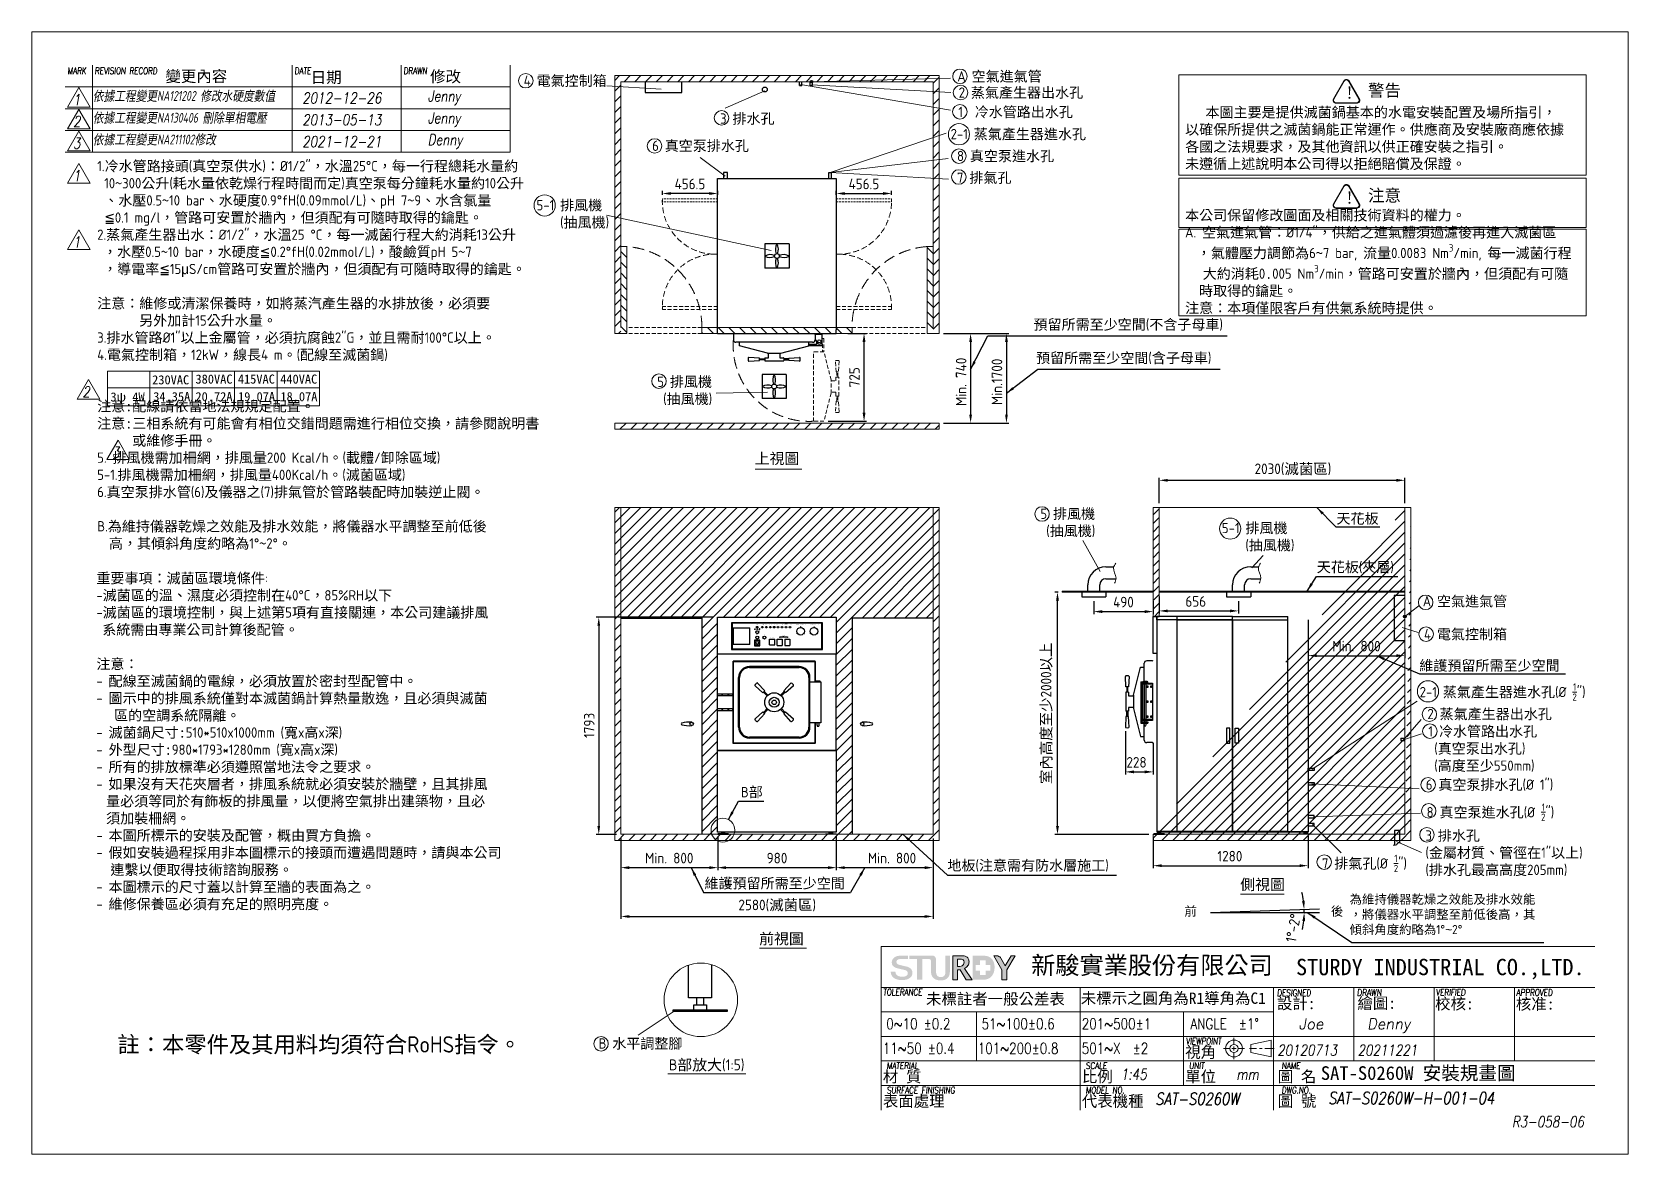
# Model space of a CAD drawing. Header units: millimetres. Extents: x -215875 to -179240, y -18069 to -2215.
# Drawn here: x -192425 to -179240, y -18069 to -8799 of the extents above; entities outside this region: 2.
import ezdxf
from ezdxf.enums import TextEntityAlignment as Align

# ---------------------------------------------------------------- set-up
doc = ezdxf.new("R2010")
doc.units = ezdxf.units.MM
doc.header["$MEASUREMENT"] = 0
doc.linetypes.add('HIDDEN', pattern=[9.525, 6.35, -3.175])
doc.linetypes.add('HIDDEN2', pattern=[4.7625, 3.175, -1.5875])
doc.layers.get('0').update_dxf_attribs({"lineweight": 25})
for name, color, linetype, lineweight in [('D', 3, 'Continuous', 13), ('DIM', 3, 'Continuous', 9), ('F', 7, 'Continuous', 15), ('H', 2, 'HIDDEN', 15), ('HIDDEN', 2, 'HIDDEN2', 9), ('S', 4, 'Continuous', 15), ('T', 4, 'Continuous', 15), ('標註', 5, 'Continuous', 9)]:
    doc.layers.add(name, color=color, linetype=linetype, lineweight=lineweight)
doc.styles.add('2', font='ARIAL.TTF')
doc.styles.get("Standard").update_dxf_attribs({"font": 'KAIU.TTF'})
doc.styles.add('STU25', font='isocp2.shx')
doc.styles.add('Text', font='romans.shx', dxfattribs={"width": 0.8, "oblique": 10})
doc.dimstyles.new('STU25', dxfattribs={"dimscale": 35, "dimtxt": 2.5, "dimasz": 2, "dimexe": 0.6, "dimexo": 1, "dimgap": 1, "dimtad": 1, "dimdsep": 46, "dimtxsty": 'STU25', "dimcen": 2, "dimazin": 2, "dimtfac": 1, "dimtmove": 0, "dimatfit": 3, "dimfxl": 0, "dimtolj": 1, "dimtzin": 0, "dimarcsym": 0})
doc.dimstyles.new('STU25$7', dxfattribs={"dimscale": 35, "dimtxt": 2.5, "dimasz": 2, "dimexe": 1.25, "dimexo": 0.625, "dimgap": 1, "dimtad": 0, "dimdec": 4, "dimdsep": 46, "dimtxsty": 'STU25', "dimcen": 2.5, "dimazin": 2, "dimtfac": 1, "dimtdec": 4, "dimtmove": 0, "dimatfit": 3, "dimfxl": 0, "dimtolj": 1, "dimtzin": 0, "dimarcsym": 0})
pattern_1 = [(45, (31220.37, 4892.076), (-44.194174, 44.194174), [])]
pattern_2 = [(135, (31220.37, 4923.025), (-44.194174, -44.194174), [])]

msp = doc.modelspace()

# ---------------------------------------------------------------- texts
at = {"lineweight": -3}
for s, p in [('變更內容', (-191321.331, -9212.002)), ('日期', (-190121.169, -9220.901)), ('修改', (-189135.691, -9213.782))]:
    msp.add_text(s, height=93.4085, dxfattribs=at).set_placement(p)
at = {"style": '2'}
for s, width, p in [('POWER', 1.05, (-186433.421, -13697.302)), ('ADD WATER', 1.05, (-186390.921, -13697.308)), ('HEAT', 1.05, (-186358.421, -13697.295)), ('VACUUM', 1.05, (-186325.921, -13697.175)), ('STERI.', 1.05, (-186293.421, -13697.308)), ('EXHAUST', 1.05, (-186260.921, -13697.276)), ('DRY', 1.05, (-186228.421, -13697.3)), ('VACUUM', 1.2, (-186195.915, -13690.738)), ('RELEASE', 1.1, (-186195.921, -13697.324)), ('COMPLETE', 1.05, (-186163.421, -13697.31)), ('CHAMBER  PRESSURE  GAUGE', 1.05, (-186075.421, -13697.311)), ('JACKET  PRESSURE  GAUGE', 1.05, (-185965.421, -13697.244)), ('STAND  BY', 1.05, (-186433.421, -13780.536)), ('START', 1.05, (-186373.421, -13780.424)), ('TEMP. CONTROL', 1.05, (-186310.421, -13807.752)), ('STERI.', 1.05, (-186247.322, -13807.451)), ('TIMER', 1.05, (-186215.671, -13789.77)), ('DRY', 1.05, (-186184.421, -13807.451))]:
    msp.add_text(s, height=3.5, dxfattribs=dict(at, width=width)).set_placement(p, align=Align.BOTTOM_CENTER)
at = {"style": '2', "width": 1.05}
msp.add_text('EMERGENCY', height=3.5, dxfattribs=at).set_placement((-186433.45, -13874.286), align=Align.TOP_CENTER)
at = {"insert": (-191718.372, -17095.769), "char_height": 135.00867, "attachment_point": 1, "style": 'STU25'}
msp.add_mtext('{\\f標楷體|b0|i0|c136|p65;註：本零件及其用料均須符合}RoHS{\\f標楷體|b0|i0|c136|p65;指令。}', dxfattribs=at)
at = {"layer": 'D', "color": 4}
msp.add_text('SAT-S0260W 安裝規畫圖', height=112.5, dxfattribs=at).set_placement((-181777.771, -17456.161))
at = {"layer": 'D', "attachment_point": 1}
for s, insert, char_height in [('{\\Fisocp2.shx;\\C3;4 \\f標楷體|b0|i0|c136|p65;電氣控制箱}', (-188362.278, -9159.531), 85), ('{\\Fisocp2.shx;\\C3;A \\f標楷體|b0|i0|c136|p65;空氣進氣管}', (-184780.312, -9123.438), 85), ('{\\Fisocp3.shx;\\C3;2 \\f標楷體|b0|i0|c136|p65;蒸氣產生器出水孔}', (-184769.126, -9257.664), 85), ('{\\Fisocp2.shx;\\C3;3 \\f標楷體|b0|i0|c136|p65;排水孔}', (-186740.316, -9472.598), 85), ('{\\Fisocp2.shx;\\C3;1  \\f標楷體|b0|i0|c136|p65;冷水管路出水孔}', (-184772.396, -9417.804), 85), ('{\\Fisocp2.shx;\\C3;2-1 \\f標楷體|b0|i0|c136|p65;蒸氣產生器進水孔}', (-184835.875, -9600.365), 85), ('{\\Fisocp2.shx;\\C3;6 \\f標楷體|b0|i0|c136|p65;真空泵排水孔}', (-187301.366, -9697.201), 85), ('{\\Fisocp2.shx;\\C3;8 \\f標楷體|b0|i0|c136|p65;真空泵進水孔}', (-184783.081, -9781.665), 85), ('{\\Fisocp2.shx;\\C3;7 \\f標楷體|b0|i0|c136|p65;排氣孔}', (-184783.452, -9960.516), 85), ('{\\Fisocp2.shx;\\C3;5-1 \\f標楷體|b0|i0|c136|p65;排風機\\P\\Fisocp2.shx;    (\\f標楷體|b0|i0|c136|p65;抽風機\\Fisocp2.shx;)}', (-188256.203, -10188.107), 85), ('{\\C3;預留所需至少空間\\Fisocp2.shx;(\\f標楷體|b0|i0|c136|p65;不含子母車\\Fisocp2.shx;)}', (-184150.9, -11173.723), 85), ('{\\C3;預留所需至少空間\\Fisocp2.shx;(\\f標楷體|b0|i0|c136|p65;含子母車\\Fisocp2.shx;)}', (-184130.182, -11449.544), 85), ('{\\Fisocp2.shx;\\C3;5 \\f標楷體|b0|i0|c136|p65;排風機\\P\\Fisocp2.shx; (\\f標楷體|b0|i0|c136|p65;抽風機\\Fisocp2.shx;)}', (-187258.937, -11646.286), 85), ('{\\C11;上視圖}', (-186454.01, -12278.086), 90), ('{\\Fisocp2.shx;\\C3;5 \\f標楷體|b0|i0|c136|p65;排風機\\P\\Fisocp2.shx; (\\f標楷體|b0|i0|c136|p65;抽風機\\Fisocp2.shx;)}', (-184094.513, -12736.96), 85), ('{\\C3;天花板 }', (-181648.409, -12776.393), 85), ('{\\Fisocp2.shx;\\C3;5-1 \\f標楷體|b0|i0|c136|p65;排風機\\P\\Fisocp2.shx;    (\\f標楷體|b0|i0|c136|p65;抽風機\\Fisocp2.shx;)}', (-182595.197, -12854.874), 85), ('{\\C3;天花板\\Fisocp2.shx;(\\f標楷體|b0|i0|c136|p65;夾層\\Fisocp2.shx;)}', (-181811.322, -13177.359), 85), ('{\\Fisocp2.shx;\\C3;A \\f標楷體|b0|i0|c136|p65;空氣進氣管}', (-180935.501, -13459.458), 85), ('{\\Fisocp2.shx;\\C3;4 \\f標楷體|b0|i0|c136|p65;電氣控制箱}', (-180925.252, -13731.512), 85), ('{\\C3;維護預留所需至少空間}', (-180964.186, -13990.509), 85), ('\\A1;{\\Fisocp3.shx;2\\Fisocp2.shx;-1\\Fisocp3.shx; }蒸氣產生器進水孔{\\Fisocp2.shx;(%%C \\H0.7x;\\S1/2;\\H1.429x;")}', (-180961.484, -14180.842), 85), ('{\\Fisocp2.shx;\\C3;2 \\f標楷體|b0|i0|c136|p65;蒸氣產生器出水孔}', (-180897.307, -14391.356), 85), ('{\\Fisocp2.shx;\\C3;1 \\f標楷體|b0|i0|c136|p65;冷水管路出水孔\\P\\Fisocp2.shx; (\\f標楷體|b0|i0|c136|p65;真空泵出水孔\\Fisocp2.shx;)\\P (\\f標楷體|b0|i0|c136|p65;高度至少\\Fisocp2.shx;550mm)}', (-180889.219, -14534.52), 85), ('{\\Fisocp2.shx;\\C3;B\\f標楷體|b0|i0|c136|p65;部}', (-186568.432, -15036.369), 85), ('\\A1;{\\Fisocp2.shx;8 }真空泵進水孔{\\Fisocp2.shx;(%%C \\H0.7x;\\S1/2;\\H1.429x;")}', (-180903.847, -15173.801), 85), ('{\\Fisocp2.shx;\\C3;3 \\f標楷體|b0|i0|c136|p65;排水孔\\P\\Fisocp2.shx;(\\f標楷體|b0|i0|c136|p65;金屬材質、管徑在\\Fisocp2.shx;1"\\f標楷體|b0|i0|c136|p65;以上\\Fisocp2.shx;)\\P(\\f標楷體|b0|i0|c136|p65;排水孔最高高度\\Fisocp2.shx;205mm)}', (-180913.551, -15395.265), 85), ('{\\C3;地板\\Fisocp2.shx;(\\f標楷體|b0|i0|c136|p65;注意需有防水層施工\\Fisocp2.shx;)}', (-184862.2, -15641.803), 85), ('{\\C3;維護預留所需至少空間}', (-186868.809, -15789.39), 85), ('{\\C11;側視圖}', (-182443.399, -15797.464), 90), ('{\\C3;為維持儀器乾燥之效能及排水效能\\P，將儀器水平調整至前低後高，其\\P傾斜角度約略為\\Fisocp2.shx;1%%D\\f???|b0|i0|c0|p65;~\\Fisocp2.shx;2%%D}', (-181539.975, -15926.486), 75), ('{\\C11;前視圖}', (-186417.205, -16245.245), 90), ('{\\Fisocp2.shx;\\C3;B \\f標楷體|b0|i0|c136|p65;水平調整腳}', (-187744.199, -17113.236), 85), ('{\\Fisocp2.shx;\\C11;B\\f標楷體|b0|i0|c136|p65;部放大\\Fisocp2.shx;(1:5)}', (-187162.045, -17286.997), 90)]:
    msp.add_mtext(s, dxfattribs=dict(at, insert=insert, char_height=char_height))
at = {"layer": 'D', "color": 11, "attachment_point": 1, "style": 'STU25'}
for s, insert, char_height in [('{\\f標楷體|b0|i0|c136|p65;警告}', (-181388.19, -9231.606), 100), ('{\\f標楷體|b0|i0|c136|p65;!}', (-181574.702, -9250.974), 100), ('\\A1;\\P  {\\f????|b0|i0|c0|p54;  \\H0.2353x; \\f標楷體|b0|i0|c136|p65;\\H4.25x;本圖主要是提供滅菌鍋基本的水電安裝配置及場所指引，\\P以確保所提供之滅菌鍋能正常運作。供應商及安裝廠商應依據\\P各國之法規要求，及其他資訊以供正確安裝之指引。\\P未遵循上述說明本公司得以拒絕賠償及保證。\\P\\P\\P本公司保留修改圖面及相關技術資料的權力。\\P}A. {\\f標楷體|b0|i0|c136|p65;空氣進氣管：}%%c1/4"{\\f標楷體|b0|i0|c136|p65;，供給之進氣體須過濾後再進入滅菌區\\P}  {\\f標楷體|b0|i0|c136|p65;，氣體壓力調節為}6{\\f標楷體|b0|i0|c136|p65;~}7 bar, {\\f標楷體|b0|i0|c136|p65;流量}0.0083 Nm{\\H0.7x;\\S3^ ;}/min, {\\f標楷體|b0|i0|c136|p65;每一滅菌行程\\P}   {\\f標楷體|b0|i0|c136|p65;大約消耗}0{\\f標楷體|b0|i0|c136|p65;.}005 Nm{\\H0.7x;\\S3^ ;}/min{\\f標楷體|b0|i0|c136|p65;，管路可安置於牆內，但須配有可隨\\P  時取得的鑰匙。\\P注意：本項僅限客戶有供氣系統時提供。}', (-182898.946, -9278.901), 85), ('1.{\\f標楷體|b0|i0|c136|p65;冷水管路接頭}({\\f標楷體|b0|i0|c136|p65;真空泵供水}){\\f標楷體|b0|i0|c136|p65;：}%%C1/2"{\\f標楷體|b0|i0|c136|p65;，水溫}25%%DC{\\f標楷體|b0|i0|c136|p65;，每一行程總耗水量約\\P }10{\\f標楷體|b0|i0|c136|p65;~}300{\\f標楷體|b0|i0|c136|p65;公升}({\\f標楷體|b0|i0|c136|p65;耗水量依乾燥行程時間而定}){\\f標楷體|b0|i0|c136|p65;真空泵每分鐘耗水量約}10{\\f標楷體|b0|i0|c136|p65;公升\\P 、水壓}0.5{\\f標楷體|b0|i0|c136|p65;~}10 bar{\\f標楷體|b0|i0|c136|p65;、水硬度}0.9%%DfH(0.09mmol/L){\\f標楷體|b0|i0|c136|p65;、}pH 7{\\f標楷體|b0|i0|c136|p65;~}9{\\f標楷體|b0|i0|c136|p65;、水含氯量\\P \\f新細明體|b0|i0|c136|p18;≦}0.1 mg/l{\\f標楷體|b0|i0|c136|p65;，管路可安置於牆內，但須配有可隨時取得的鑰匙。}\\P2.{\\f標楷體|b0|i0|c136|p65;蒸氣產生器出水：}%%C1/2"{\\f標楷體|b0|i0|c136|p65;，水溫}25 %%DC{\\f標楷體|b0|i0|c136|p65;，每一滅菌行程大約消耗}13{\\f標楷體|b0|i0|c136|p65;公升}\\P {\\f標楷體|b0|i0|c136|p65;，水壓}0.5{\\f標楷體|b0|i0|c136|p65;~}10 bar{\\f標楷體|b0|i0|c136|p65;，水硬度\\f新細明體|b0|i0|c136|p18;≦}0.2%%DfH(0.02mmol/L){\\f標楷體|b0|i0|c136|p65;，酸鹼質}pH 5{\\f標楷體|b0|i0|c136|p65;~}7\\P {\\f標楷體|b0|i0|c136|p65;，導電率\\f新細明體|b0|i0|c136|p18;≦}15{\\f新細明體|b0|i0|c136|p16;μ}S/cm{\\f標楷體|b0|i0|c136|p65;管路可安置於牆內，但須配有可隨時取得的鑰匙。\\P\\P注意：維修或清潔保養時，如將蒸汽產生器的水排放後，必須要\\P      另外加計}15{\\f標楷體|b0|i0|c136|p65;公升水量。}\\P3.{\\f標楷體|b0|i0|c136|p65;排水管路}%%C1"{\\f標楷體|b0|i0|c136|p65;以上金屬管，必須抗腐蝕}2"G{\\f標楷體|b0|i0|c136|p65;，並且需耐}100%%DC{\\f標楷體|b0|i0|c136|p65;以上。} \\P4.{\\f標楷體|b0|i0|c136|p65;電氣控制箱，}12kW{\\f標楷體|b0|i0|c136|p65;，線長}4 m{\\f標楷體|b0|i0|c136|p65;。}({\\f標楷體|b0|i0|c136|p65;配線至滅菌鍋})\\P\\P\\P{\\f標楷體|b0|i0|c136|p65;注意:配線請依當地法規規定配置。\\P\\fDFKai-SB|b0|i0|c136|p65;注意:三相系統有可能會有相位交錯問題需進行相位交換，請參閱說明書\\P     或維修手冊。}\\P5. {\\f標楷體|b0|i0|c136|p65;排風機需加柵網，排風量}200 Kcal/h{\\f標楷體|b0|i0|c136|p65;。}({\\f標楷體|b0|i0|c136|p65;載體}/{\\f標楷體|b0|i0|c136|p65;卸除區域})\\P5-1.{\\f標楷體|b0|i0|c136|p65;排風機需加柵網，排風量}400Kcal/h{\\f標楷體|b0|i0|c136|p65;。}({\\f標楷體|b0|i0|c136|p65;滅菌區域})\\P6.{\\f標楷體|b0|i0|c136|p65;真空泵排水管}(6){\\f標楷體|b0|i0|c136|p65;及儀器之}(7){\\f標楷體|b0|i0|c136|p65;排氣管於管路裝配時加裝逆止閥。\\P}\\PB.{\\f標楷體|b0|i0|c136|p65;為維持儀器乾燥之效能及排水效能，將儀器水平調整至前低後}\\P  {\\f標楷體|b0|i0|c136|p65;高，其傾斜角度約略為}1%%D{\\f標楷體|b0|i0|c136|p65;~}2%%D{\\f標楷體|b0|i0|c136|p65;。}', (-191885.48, -9864.853), 85), ('{\\f標楷體|b0|i0|c136|p65;!}', (-181574.702, -10118.7), 100), ('{\\f標楷體|b0|i0|c136|p65;注意}', (-181388.19, -10099.332), 100), ('{\\f標楷體|b0|i0|c136|p65;230VAC}', (-191431.712, -11635.683), 75), ('{\\f標楷體|b0|i0|c136|p65;380VAC}', (-191073.829, -11629.497), 75), ('{\\f標楷體|b0|i0|c136|p65;415VAC}', (-190723.829, -11629.497), 75), ('{\\f標楷體|b0|i0|c136|p65;440VAC}', (-190373.829, -11629.497), 75), ('{\\f標楷體|b0|i0|c136|p65;3ψ 4W}', (-191776.147, -11777.183), 75), ('{\\f標楷體|b0|i0|c136|p65;34.35A}', (-191422.737, -11774.513), 75), ('{\\f標楷體|b0|i0|c136|p65;20.72A}', (-191073.942, -11774.513), 75), ('{\\f標楷體|b0|i0|c136|p65;19.07A}', (-190722.334, -11774.513), 75), ('{\\f標楷體|b0|i0|c136|p65;18.07A}', (-190372.334, -11774.513), 75), ('{\\f標楷體|b0|i0|c136|p65;重要事項：滅菌區環境條件}:\\P-{\\f標楷體|b0|i0|c136|p65;滅菌區的溫、濕度必須控制在}40%%DC{\\f標楷體|b0|i0|c136|p65;，}85%RH{\\f標楷體|b0|i0|c136|p65;以下\\P}-{\\f標楷體|b0|i0|c136|p65;滅菌區的環境控制，與上述第}5{\\f標楷體|b0|i0|c136|p65;項有直接關連，本公司建議排風\\P} {\\f標楷體|b0|i0|c136|p65;系統需由專業公司計算後配管。\\P\\P注意：\\P}- {\\f標楷體|b0|i0|c136|p65;配線至滅菌鍋的電線，必須放置於密封型配管中。\\P}- {\\f標楷體|b0|i0|c136|p65;圖示中的排風系統僅對本滅菌鍋計算熱量散逸，且必須與滅菌\\P}   {\\f標楷體|b0|i0|c136|p65;區的空調系統隔離。\\P}- {\\f標楷體|b0|i0|c136|p65;滅菌鍋尺寸:}510*510x1000mm ({\\f標楷體|b0|i0|c136|p65;寬}x{\\f標楷體|b0|i0|c136|p65;高}x{\\f標楷體|b0|i0|c136|p65;深})\\P- {\\f標楷體|b0|i0|c136|p65;外型尺寸:}980*1793*1280mm ({\\f標楷體|b0|i0|c136|p65;寬}x{\\f標楷體|b0|i0|c136|p65;高}x{\\f標楷體|b0|i0|c136|p65;深})\\P- {\\f標楷體|b0|i0|c136|p65;所有的排放標準必須遵照當地法令之要求。\\P}- {\\f標楷體|b0|i0|c136|p65;如果沒有天花夾層者，排風系統就必須安裝於牆壁，且其排風\\P} {\\f???|b0|i0|c0|p65; \\f標楷體|b0|i0|c136|p65;量必須等同於有飾板的排風量，以便將空氣排出建築物，且必\\P} {\\f???|b0|i0|c0|p65; \\f標楷體|b0|i0|c136|p65;須加裝柵網。\\P}- {\\f標楷體|b0|i0|c136|p65;本圖所標示的安裝及配管，概由買方負擔。\\P}- {\\f標楷體|b0|i0|c136|p65;假如安裝過程採用非本圖標示的接頭而遭遇問題時，請與本公司\\P  連繫以便取得技術諮詢服務。\\P}- {\\f標楷體|b0|i0|c136|p65;本圖標示的尺寸蓋以計算至牆的表面為之。\\P}- {\\f標楷體|b0|i0|c136|p65;維修保養區必須有充足的照明亮度。}', (-191892.057, -13268.95), 85)]:
    msp.add_mtext(s, dxfattribs=dict(at, insert=insert, char_height=char_height))
at = {"layer": 'D', "char_height": 85, "attachment_point": 1, "style": 'STU25'}
for s, insert in [('6 {\\f標楷體|b0|i0|c136|p65;真空泵排水孔}(%%C 1")', (-180910.926, -14974.559)), ('\\A1;7 {\\f標楷體|b0|i0|c136|p65;排氣孔}(%%C {\\H0.7x;\\S1/2;}")', (-181768.417, -15596.853))]:
    msp.add_mtext(s, dxfattribs=dict(at, insert=insert))
at = {"layer": 'D', "char_height": 75, "width": 218.181, "attachment_point": 1}
for s, insert in [(' 前', (-182955.313, -16024.936)), ('{\\Fisocp2.shx; }後', (-181737.438, -16025.386))]:
    msp.add_mtext(s, dxfattribs=dict(at, insert=insert))
at = {"layer": 'F', "color": 1, "lineweight": 15, "style": 'Text', "oblique": 5, "width": 0.8}
for s, p in [('MARK', (-192130.763, -9147.517)), ('REVISION RECORD', (-191905.763, -9147.517)), ('DATE', (-190255.613, -9147.517)), ('DRAWN', (-189355.613, -9147.517))]:
    msp.add_text(s, height=54, dxfattribs=at).set_placement(p)
at = {"layer": 'T', "lineweight": 20, "style": 'Text', "oblique": 10, "width": 0.8}
for s, height, p in [('1', 90, (-192085.387, -9404.344)), ('2012-12-26', 90, (-190191.521, -9390.14)), ('Jenny', 90, (-189155.062, -9374.34)), ('2013-05-13', 90, (-190191.521, -9570.14)), ('Jenny', 90, (-189155.062, -9554.34)), ('2', 90, (-192085.387, -9584.344)), ('3', 90, (-192085.387, -9764.344)), ('2021-12-21', 90, (-190191.521, -9750.14)), ('Denny', 90, (-189155.062, -9734.34)), ('1', 90, (-192085.387, -10032.272)), ('1', 90, (-192085.387, -10578.957)), ('2', 90, (-192007.164, -11817.297)), ('3', 90, (-191762.508, -12316.138)), ('20120713', 90, (-182137.514, -17255.946)), ('20211221', 90, (-181473.764, -17255.946)), ('1:45', 90, (-183431.166, -17454.823)), ('mm', 90, (-182474.55, -17454.568)), ('SAT-S0260W', 99, (-183144.206, -17662.425)), ('SAT-S0260W-H-001-04', 99, (-181716.427, -17656.132))]:
    msp.add_text(s, height=height, dxfattribs=at).set_placement(p)
at = {"layer": 'T', "lineweight": 20, "style": 'Text', "oblique": 10}
for s, p in [('Joe', (-181960.194, -17038.033)), ('Denny', (-181395.14, -17038.033))]:
    msp.add_text(s, height=90, dxfattribs=at).set_placement(p)
at = {"layer": 'T', "linetype": 'Continuous', "lineweight": 20, "attachment_point": 1, "style": 'Text'}
for s, insert, char_height in [('{\\fDFKai-SB|b0|i0|c136|p65;依據工程變更\\Fisocp2.shx;NA121202 \\fDFKai-SB|b0|i0|c136|p65;修改水硬度數值}', (-191921.314, -9287.523), 80.9991), ('{\\fDFKai-SB|b0|i0|c136|p65;依據工程變更\\Fisocp2.shx;NA130406 \\fDFKai-SB|b0|i0|c136|p65;刪除單相電壓}', (-191921.314, -9467.523), 80.9991), ('{\\fDFKai-SB|b0|i0|c136|p65;依據工程變更\\Fisocp2.shx|c136;NA211102\\fDFKai-SB|b0|i0|c136|p65;修改}', (-191921.314, -9647.523), 80.9991), ('{R3-058-06}', (-180198.856, -17757.172), 90)]:
    msp.add_mtext(s, dxfattribs=dict(at, insert=insert, char_height=char_height))
at = {"layer": '標註', "char_height": 20, "attachment_point": 1}
for insert in [(-215875.215, -2215.475), (-215729.292, -2277.19)]:
    msp.add_mtext('\\A1;', dxfattribs=dict(at, insert=insert))

# ---------------------------------------------------------------- blocks, each defined once
blk = doc.blocks.new('*D1')
at = {"layer": 'D', "color": 0, "lineweight": -2}
for start, end in [(7.1806, 12.3613), (0, 2), (349.6387, 354.8194)]:
    blk.add_arc((-182690, -16074), 774, start, end, dxfattribs=at)
at = {"layer": 'D', "color": 0}
for points in [[(-181933, -15978), (-181910, -15976), (-181916, -16047)], [(-181907, -16145), (-181930, -16143), (-181915, -16074)]]:
    blk.add_solid(points, dxfattribs=at)
at = {"layer": 'Defpoints', "color": 0}
for p in [(-182690, -16074), (-182690, -16074), (-181916, -16056), (-181789, -16043), (-181789, -16074)]:
    blk.add_point(p, dxfattribs=at)
at = {"layer": 'D', "color": 0, "insert": (-182006, -16201), "char_height": 87.5, "attachment_point": 5, "rotation": 79.526, "style": 'STU25'}
blk.add_mtext('1%%D-2%%D', dxfattribs=at)
blk = doc.blocks.new('*D2')
at = {"layer": 'D', "color": 0, "lineweight": -2}
for p, q in [((-183113, -13463), (-183113, -13603)), ((-182457, -13502), (-182457, -13603)), ((-183043, -13582), (-182527, -13582))]:
    blk.add_line(p, q, dxfattribs=at)
at = {"layer": 'D', "color": 0}
for points in [[(-183043, -13571), (-183043, -13594), (-183113, -13582)], [(-182527, -13594), (-182527, -13571), (-182457, -13582)]]:
    blk.add_solid(points, dxfattribs=at)
at = {"layer": 'Defpoints', "color": 0}
for p in [(-183113, -13428), (-182457, -13467), (-182457, -13582)]:
    blk.add_point(p, dxfattribs=at)
at = {"layer": 'D', "color": 0, "insert": (-182811, -13504), "char_height": 87.5, "attachment_point": 5, "style": 'STU25'}
blk.add_mtext('\\A1;656', dxfattribs=at)
blk = doc.blocks.new('*D3')
at = {"layer": 'D', "color": 0, "lineweight": -2}
for p, q in [((-187560, -15463), (-187560, -16127)), ((-184980, -15463), (-184980, -16127)), ((-187490, -16106), (-185050, -16106))]:
    blk.add_line(p, q, dxfattribs=at)
at = {"layer": 'D', "color": 0}
for points in [[(-187490, -16095), (-187490, -16118), (-187560, -16106)], [(-185050, -16118), (-185050, -16095), (-184980, -16106)]]:
    blk.add_solid(points, dxfattribs=at)
at = {"layer": 'Defpoints', "color": 0}
for p in [(-187560, -15428), (-184980, -15428), (-184980, -16106)]:
    blk.add_point(p, dxfattribs=at)
at = {"layer": 'D', "color": 0, "insert": (-186268, -16016), "char_height": 87.5, "attachment_point": 5, "style": 'STU25'}
blk.add_mtext('\\A1;2580({\\f標楷體|b0|i0|c136|p65;滅菌區})', dxfattribs=at)
blk = doc.blocks.new('*D4')
at = {"layer": 'D', "color": 0, "lineweight": -2}
for p, q in [((-183948, -13428), (-183974, -13428)), ((-183953, -15358), (-183953, -13498)), ((-183198, -15428), (-183974, -15428))]:
    blk.add_line(p, q, dxfattribs=at)
at = {"layer": 'D', "color": 0}
for points in [[(-183941, -13498), (-183965, -13498), (-183953, -13428)], [(-183965, -15358), (-183941, -15358), (-183953, -15428)]]:
    blk.add_solid(points, dxfattribs=at)
at = {"layer": 'Defpoints', "color": 0}
for p in [(-183953, -13428), (-183913, -13428), (-183163, -15428)]:
    blk.add_point(p, dxfattribs=at)
at = {"layer": 'D', "color": 0, "insert": (-184042, -14428), "char_height": 87.5, "attachment_point": 5, "rotation": 90, "style": 'STU25'}
blk.add_mtext('\\A1;{\\f標楷體|b0|i0|c136|p65;室內高度至少}2000{\\f標楷體|b0|i0|c136|p65;以上}', dxfattribs=at)
blk = doc.blocks.new('*D5')
at = {"layer": 'D', "color": 0, "lineweight": -2}
for p, q in [((-187560, -15463), (-187560, -15724)), ((-186760, -15445), (-186760, -15724)), ((-187490, -15703), (-186830, -15703))]:
    blk.add_line(p, q, dxfattribs=at)
at = {"layer": 'D', "color": 0}
for points in [[(-187490, -15691), (-187490, -15715), (-187560, -15703)], [(-186830, -15715), (-186830, -15691), (-186760, -15703)]]:
    blk.add_solid(points, dxfattribs=at)
at = {"layer": 'Defpoints', "color": 0}
for p in [(-186760, -15410), (-187560, -15428), (-186760, -15703)]:
    blk.add_point(p, dxfattribs=at)
at = {"layer": 'D', "color": 0, "insert": (-187160, -15624), "char_height": 87.5, "attachment_point": 5, "style": 'STU25'}
blk.add_mtext('\\A1;Min. 800', dxfattribs=at)
blk = doc.blocks.new('*D6')
at = {"layer": 'D', "color": 0, "lineweight": -2}
for p, q in [((-185780, -15445), (-185780, -15724)), ((-184980, -15463), (-184980, -15724)), ((-185710, -15703), (-185050, -15703))]:
    blk.add_line(p, q, dxfattribs=at)
at = {"layer": 'D', "color": 0}
for points in [[(-185710, -15691), (-185710, -15715), (-185780, -15703)], [(-185050, -15715), (-185050, -15691), (-184980, -15703)]]:
    blk.add_solid(points, dxfattribs=at)
at = {"layer": 'Defpoints', "color": 0}
for p in [(-185780, -15410), (-184980, -15428), (-184980, -15703)]:
    blk.add_point(p, dxfattribs=at)
at = {"layer": 'D', "color": 0, "insert": (-185320, -15624), "char_height": 87.5, "attachment_point": 5, "style": 'STU25'}
blk.add_mtext('\\A1;Min. 800', dxfattribs=at)
blk = doc.blocks.new('*D7')
at = {"layer": 'D', "color": 0, "lineweight": -2}
for p, q in [((-186795, -13635), (-187763, -13635)), ((-187742, -13705), (-187742, -15358)), ((-187595, -15428), (-187763, -15428))]:
    blk.add_line(p, q, dxfattribs=at)
at = {"layer": 'D', "color": 0}
for points in [[(-187731, -13705), (-187754, -13705), (-187742, -13635)], [(-187754, -15358), (-187731, -15358), (-187742, -15428)]]:
    blk.add_solid(points, dxfattribs=at)
at = {"layer": 'Defpoints', "color": 0}
for p in [(-186760, -13635), (-187742, -15428), (-187560, -15428)]:
    blk.add_point(p, dxfattribs=at)
at = {"layer": 'D', "color": 0, "insert": (-187821, -14528), "char_height": 87.5, "attachment_point": 5, "rotation": 90, "style": 'STU25'}
blk.add_mtext('\\A1;1793', dxfattribs=at)
blk = doc.blocks.new('*D8')
at = {"layer": 'D', "color": 0, "lineweight": -2}
for p, q in [((-181883, -13899), (-181883, -13973)), ((-181813, -13952), (-181153, -13952)), ((-181083, -13899), (-181083, -13973))]:
    blk.add_line(p, q, dxfattribs=at)
at = {"layer": 'D', "color": 0}
for points in [[(-181813, -13940), (-181813, -13963), (-181883, -13952)], [(-181153, -13963), (-181153, -13940), (-181083, -13952)]]:
    blk.add_solid(points, dxfattribs=at)
at = {"layer": 'Defpoints', "color": 0}
for p in [(-181883, -13864), (-181083, -13864), (-181083, -13952)]:
    blk.add_point(p, dxfattribs=at)
at = {"layer": 'D', "color": 0, "insert": (-181483, -13873), "char_height": 87.5, "attachment_point": 5, "style": 'STU25'}
blk.add_mtext('\\A1;{\\Fisocp2.shx;Min. 800}', dxfattribs=at)
blk = doc.blocks.new('*D9')
at = {"layer": 'D', "color": 0, "lineweight": -2}
for p, q in [((-183113, -12693), (-183113, -12482)), ((-183043, -12503), (-181153, -12503)), ((-181083, -12693), (-181083, -12482))]:
    blk.add_line(p, q, dxfattribs=at)
at = {"layer": 'D', "color": 0}
for points in [[(-183043, -12492), (-183043, -12515), (-183113, -12503)], [(-181153, -12515), (-181153, -12492), (-181083, -12503)]]:
    blk.add_solid(points, dxfattribs=at)
at = {"layer": 'Defpoints', "color": 0}
for p in [(-181083, -12503), (-183113, -12728), (-181083, -12728)]:
    blk.add_point(p, dxfattribs=at)
at = {"layer": 'D', "color": 0, "insert": (-182008, -12413), "char_height": 87.5, "attachment_point": 5, "style": 'STU25'}
blk.add_mtext('\\A1;2030({\\f標楷體|b0|i0|c136|p65;滅菌區})', dxfattribs=at)
blk = doc.blocks.new('*D12')
at = {"layer": 'D', "color": 0, "lineweight": -2}
for p, q in [((-183163, -15463), (-183163, -15708)), ((-181883, -15443), (-181883, -15708)), ((-183093, -15687), (-181953, -15687))]:
    blk.add_line(p, q, dxfattribs=at)
at = {"layer": 'D', "color": 0}
for points in [[(-183093, -15675), (-183093, -15698), (-183163, -15687)], [(-181953, -15698), (-181953, -15675), (-181883, -15687)]]:
    blk.add_solid(points, dxfattribs=at)
at = {"layer": 'Defpoints', "color": 0}
for p in [(-181883, -15408), (-183163, -15428), (-181883, -15687)]:
    blk.add_point(p, dxfattribs=at)
at = {"layer": 'D', "color": 0, "insert": (-182529, -15608), "char_height": 87.5, "attachment_point": 5, "style": 'STU25'}
blk.add_mtext('\\A1;1280', dxfattribs=at)
blk = doc.blocks.new('*D13')
at = {"layer": 'D', "color": 0, "lineweight": -2}
for p, q in [((-184895, -11290), (-184650, -11290)), ((-184671, -11360), (-184671, -11960)), ((-184895, -12030), (-184650, -12030))]:
    blk.add_line(p, q, dxfattribs=at)
at = {"layer": 'D', "color": 0}
for points in [[(-184659, -11360), (-184682, -11360), (-184671, -11290)], [(-184682, -11960), (-184659, -11960), (-184671, -12030)]]:
    blk.add_solid(points, dxfattribs=at)
at = {"layer": 'Defpoints', "color": 0}
for p in [(-184930, -11290), (-184930, -12030), (-184671, -12030)]:
    blk.add_point(p, dxfattribs=at)
at = {"layer": 'D', "color": 0, "insert": (-184749, -11690), "char_height": 87.5, "attachment_point": 5, "rotation": 90, "style": 'STU25'}
blk.add_mtext('\\A1;{\\Fisocp2.shx;Min. 740}', dxfattribs=at)
blk = doc.blocks.new('*D14')
at = {"layer": 'D', "color": 0, "lineweight": -2}
for p, q in [((-184895, -11290), (-184354, -11290)), ((-184375, -11360), (-184375, -11960)), ((-184895, -12030), (-184354, -12030))]:
    blk.add_line(p, q, dxfattribs=at)
at = {"layer": 'D', "color": 0}
for points in [[(-184363, -11360), (-184386, -11360), (-184375, -11290)], [(-184386, -11960), (-184363, -11960), (-184375, -12030)]]:
    blk.add_solid(points, dxfattribs=at)
at = {"layer": 'Defpoints', "color": 0}
for p in [(-184930, -11290), (-184930, -12030), (-184375, -12030)]:
    blk.add_point(p, dxfattribs=at)
at = {"layer": 'D', "color": 0, "insert": (-184453, -11690), "char_height": 87.5, "attachment_point": 5, "rotation": 90, "style": 'STU25'}
blk.add_mtext('\\A1;{\\Fisocp2.shx;Min.1700}', dxfattribs=at)
blk = doc.blocks.new('*D15')
at = {"layer": 'D', "color": 0, "lineweight": -2}
for p, q in [((-183653, -13502), (-183653, -13609)), ((-183163, -13502), (-183163, -13609)), ((-183583, -13588), (-183233, -13588))]:
    blk.add_line(p, q, dxfattribs=at)
at = {"layer": 'D', "color": 0}
for points in [[(-183583, -13576), (-183583, -13600), (-183653, -13588)], [(-183233, -13600), (-183233, -13576), (-183163, -13588)]]:
    blk.add_solid(points, dxfattribs=at)
at = {"layer": 'Defpoints', "color": 0}
for p in [(-183653, -13467), (-183163, -13467), (-183163, -13588)]:
    blk.add_point(p, dxfattribs=at)
at = {"layer": 'D', "color": 0, "insert": (-183408, -13509), "char_height": 87.5, "attachment_point": 5, "style": 'STU25'}
blk.add_mtext('\\A1;490', dxfattribs=at)
blk = doc.blocks.new('*D16')
at = {"layer": 'D', "color": 0, "lineweight": -2}
for p, q in [((-185685, -11290), (-185530, -11290)), ((-185551, -11945), (-185551, -11360)), ((-185847, -12015), (-185530, -12015))]:
    blk.add_line(p, q, dxfattribs=at)
at = {"layer": 'D', "color": 0}
for points in [[(-185539, -11360), (-185563, -11360), (-185551, -11290)], [(-185563, -11945), (-185539, -11945), (-185551, -12015)]]:
    blk.add_solid(points, dxfattribs=at)
at = {"layer": 'Defpoints', "color": 0}
for p in [(-185720, -11290), (-185551, -11290), (-185882, -12015)]:
    blk.add_point(p, dxfattribs=at)
at = {"layer": 'D', "color": 0, "insert": (-185630, -11652), "char_height": 87.5, "attachment_point": 5, "rotation": 90, "style": 'STU25'}
blk.add_mtext('\\A1;725', dxfattribs=at)
blk = doc.blocks.new('*D17')
at = {"layer": 'D', "color": 0, "lineweight": -2}
for p, q in [((-183392, -14576), (-183392, -14933)), ((-183163, -14672), (-183163, -14933)), ((-183322, -14912), (-183233, -14912))]:
    blk.add_line(p, q, dxfattribs=at)
at = {"layer": 'D', "color": 0}
for points in [[(-183322, -14900), (-183322, -14924), (-183392, -14912)], [(-183233, -14924), (-183233, -14900), (-183163, -14912)]]:
    blk.add_solid(points, dxfattribs=at)
at = {"layer": 'Defpoints', "color": 0}
for p in [(-183392, -14541), (-183163, -14637), (-183163, -14912)]:
    blk.add_point(p, dxfattribs=at)
at = {"layer": 'D', "color": 0, "insert": (-183300, -14833), "char_height": 87.5, "attachment_point": 5, "style": 'STU25'}
blk.add_mtext('\\A1;228', dxfattribs=at)
blk = doc.blocks.new('*D18')
at = {"layer": 'D', "color": 0, "lineweight": -2}
for p, q in [((-185780, -10144), (-185780, -10113)), ((-185710, -10134), (-185394, -10134)), ((-185324, -10144), (-185324, -10113))]:
    blk.add_line(p, q, dxfattribs=at)
at = {"layer": 'D', "color": 0}
for points in [[(-185710, -10122), (-185710, -10146), (-185780, -10134)], [(-185394, -10146), (-185394, -10122), (-185324, -10134)]]:
    blk.add_solid(points, dxfattribs=at)
at = {"layer": 'Defpoints', "color": 0}
for p in [(-185324, -10134), (-185780, -10179), (-185324, -10179)]:
    blk.add_point(p, dxfattribs=at)
at = {"layer": 'D', "color": 0, "insert": (-185552, -10055), "char_height": 87.5, "attachment_point": 5, "style": 'STU25'}
blk.add_mtext('\\A1;456.5', dxfattribs=at)
blk = doc.blocks.new('*D19')
at = {"layer": 'D', "color": 0, "lineweight": -2}
for p, q in [((-187217, -10144), (-187217, -10113)), ((-186830, -10134), (-187147, -10134)), ((-186760, -10144), (-186760, -10113))]:
    blk.add_line(p, q, dxfattribs=at)
at = {"layer": 'D', "color": 0}
for points in [[(-187147, -10122), (-187147, -10146), (-187217, -10134)], [(-186830, -10146), (-186830, -10122), (-186760, -10134)]]:
    blk.add_solid(points, dxfattribs=at)
at = {"layer": 'Defpoints', "color": 0}
for p in [(-187217, -10134), (-187217, -10179), (-186760, -10179)]:
    blk.add_point(p, dxfattribs=at)
at = {"layer": 'D', "color": 0, "insert": (-186989, -10055), "char_height": 87.5, "attachment_point": 5, "style": 'STU25'}
blk.add_mtext('\\A1;456.5', dxfattribs=at)
blk = doc.blocks.new('外箱組面板側面')
for p, q in [((3566, -6862), (3566, -6557)), ((3566, -6557), (3596, -6557)), ((3596, -6557), (3596, -6862)), ((3765, -6557), (3596, -6557)), ((3596, -6582), (3596, -6557)), ((3765, -6582), (3596, -6582)), ((3765, -6582), (3765, -6557)), ((4678, -6582), (4678, -6557)), ((3596, -6862), (3566, -6862))]:
    blk.add_line(p, q)
at = {"color": 0}
for p, q in [((4221, -6557), (3765, -6557)), ((3765, -6582), (3765, -6557)), ((4221, -6582), (3765, -6582)), ((4221, -6557), (4678, -6557)), ((4221, -6582), (4221, -6557)), ((4221, -6582), (4221, -6557)), ((4221, -6582), (4678, -6582))]:
    blk.add_line(p, q, dxfattribs=at)
blk = doc.blocks.new('*D21')
at = {"layer": 'D', "color": 0, "lineweight": -2}
for p, q in [((-186760, -15445), (-186760, -15724)), ((-185780, -15445), (-185780, -15724)), ((-186690, -15703), (-185850, -15703))]:
    blk.add_line(p, q, dxfattribs=at)
at = {"layer": 'D', "color": 0}
for points in [[(-186690, -15691), (-186690, -15715), (-186760, -15703)], [(-185850, -15715), (-185850, -15691), (-185780, -15703)]]:
    blk.add_solid(points, dxfattribs=at)
at = {"layer": 'Defpoints', "color": 0}
for p in [(-186760, -15410), (-185780, -15410), (-185780, -15703)]:
    blk.add_point(p, dxfattribs=at)
at = {"layer": 'D', "color": 0, "insert": (-186270, -15624), "char_height": 87.5, "attachment_point": 5, "style": 'STU25'}
blk.add_mtext('\\A1;980', dxfattribs=at)
blk = doc.blocks.new('新駿LOGO')
at = {"layer": 'F'}
h = blk.add_hatch(color=256, dxfattribs=at)
edge = h.paths.add_edge_path()
edge.add_spline(control_points=[(-529.05, -442.14), (-529.05, -442.31), (-529.02, -442.45), (-528.95, -442.56), (-528.89, -442.68), (-528.8, -442.78), (-528.69, -442.85), (-528.57, -442.93), (-528.44, -442.98), (-528.29, -443.01), (-528.15, -443.05), (-527.99, -443.07), (-527.81, -443.07), (-527.62, -443.07), (-527.47, -443.05), (-527.33, -443.01), (-527.2, -442.97), (-527.09, -442.92), (-527.01, -442.86), (-526.93, -442.8), (-526.87, -442.73), (-526.83, -442.65), (-526.8, -442.57), (-526.78, -442.49), (-526.78, -442.41), (-526.78, -442.25), (-526.82, -442.13), (-526.91, -442.05), (-526.99, -441.97), (-527.08, -441.91), (-527.18, -441.88), (-527.36, -441.83), (-527.56, -441.77), (-527.79, -441.72), (-528.02, -441.67), (-528.3, -441.61), (-528.64, -441.53), (-528.85, -441.48), (-529.02, -441.41), (-529.16, -441.34), (-529.3, -441.26), (-529.41, -441.17), (-529.5, -441.07), (-529.58, -440.98), (-529.64, -440.87), (-529.67, -440.77), (-529.7, -440.66), (-529.72, -440.55), (-529.72, -440.43), (-529.72, -440.22), (-529.67, -440.03), (-529.57, -439.87), (-529.46, -439.71), (-529.33, -439.58), (-529.16, -439.47), (-528.99, -439.37), (-528.85, -439.31), (-528.64, -439.26), (-528.43, -439.21), (-528.13, -439.2), (-527.91, -439.2), (-527.66, -439.2), (-526.73, -439.2), (-526.73, -439.2), (-526.73, -439.2), (-526.73, -439.81), (-526.73, -439.81), (-526.73, -439.81), (-528.14, -439.8), (-528.28, -439.83), (-528.39, -439.85), (-528.48, -439.86), (-528.56, -439.9), (-528.65, -439.94), (-528.72, -440), (-528.78, -440.07), (-528.84, -440.14), (-528.87, -440.23), (-528.87, -440.34), (-528.87, -440.5), (-528.81, -440.62), (-528.7, -440.7), (-528.6, -440.79), (-528.46, -440.85), (-528.28, -440.9), (-528.27, -440.9), (-528.19, -440.92), (-528.07, -440.95), (-527.94, -440.98), (-527.8, -441.01), (-527.65, -441.05), (-527.49, -441.09), (-527.34, -441.12), (-527.19, -441.16), (-527.04, -441.19), (-526.94, -441.21), (-526.87, -441.23), (-526.71, -441.27), (-526.58, -441.34), (-526.46, -441.41), (-526.34, -441.49), (-526.24, -441.58), (-526.16, -441.67), (-526.08, -441.77), (-526.02, -441.88), (-525.98, -441.99), (-525.94, -442.1), (-525.92, -442.22), (-525.92, -442.33), (-525.92, -442.57), (-525.98, -442.78), (-526.09, -442.95), (-526.2, -443.12), (-526.35, -443.26), (-526.53, -443.37), (-526.71, -443.48), (-526.92, -443.55), (-527.15, -443.61), (-527.39, -443.66), (-527.62, -443.68), (-527.87, -443.68), (-528.14, -443.68), (-528.41, -443.65), (-528.65, -443.59), (-528.9, -443.53), (-529.11, -443.44), (-529.3, -443.31), (-529.48, -443.19), (-529.63, -443.03), (-529.74, -442.83), (-529.84, -442.64), (-529.9, -442.41), (-529.91, -442.14), (-529.91, -442.14), (-529.05, -442.14), (-529.05, -442.14)], knot_values=[0, 0, 0, 0, 1, 1, 1, 2, 2, 2, 3, 3, 3, 4, 4, 4, 5, 5, 5, 6, 6, 6, 7, 7, 7, 8, 8, 8, 9, 9, 9, 10, 10, 10, 11, 11, 11, 12, 12, 12, 13, 13, 13, 14, 14, 14, 15, 15, 15, 16, 16, 16, 17, 17, 17, 18, 18, 18, 19, 19, 19, 20, 20, 20, 21, 21, 21, 22, 22, 22, 23, 23, 23, 24, 24, 24, 25, 25, 25, 26, 26, 26, 27, 27, 27, 28, 28, 28, 29, 29, 29, 30, 30, 30, 31, 31, 31, 32, 32, 32, 33, 33, 33, 34, 34, 34, 35, 35, 35, 36, 36, 36, 37, 37, 37, 38, 38, 38, 39, 39, 39, 40, 40, 40, 41, 41, 41, 42, 42, 42, 43, 43, 43, 44, 44, 44, 45, 45, 45, 45], degree=3, periodic=0)
edge = h.paths.add_edge_path()
edge.add_spline(control_points=[(-522.53, -440.14), (-522.54, -440.04), (-522.57, -439.94), (-522.63, -439.9), (-522.77, -439.79), (-522.9, -439.81), (-522.9, -439.81), (-522.9, -439.81), (-523.02, -439.81), (-523.02, -439.81), (-523.02, -439.81), (-524.14, -439.81), (-524.14, -439.81), (-524.14, -439.81), (-524.14, -443.62), (-524.14, -443.62), (-524.14, -443.62), (-525.06, -443.62), (-525.06, -443.62), (-525.06, -443.62), (-525.06, -439.81), (-525.06, -439.81), (-525.06, -439.81), (-526.47, -439.81), (-526.47, -439.81), (-526.47, -439.81), (-526.47, -439.2), (-526.47, -439.2), (-526.47, -439.2), (-522.39, -439.2), (-522.39, -439.2)], knot_values=[5.578051, 5.578051, 5.578051, 5.578051, 6, 6, 6, 7, 7, 7, 8, 8, 8, 9, 9, 9, 10, 10, 10, 11, 11, 11, 12, 12, 12, 13, 13, 13, 14, 14, 14, 15, 15, 15, 15], degree=3, periodic=0)
edge.add_spline(control_points=[(-522.4, -439.2), (-522.31, -439.2), (-522.22, -439.2), (-522.22, -439.2), (-522.22, -439.2), (-521.96, -439.19), (-521.76, -439.41), (-521.58, -439.61), (-521.61, -439.85), (-521.61, -439.85), (-521.61, -439.85), (-521.61, -441.92), (-521.61, -441.92), (-521.61, -442.41), (-521.52, -442.73), (-521.36, -442.89), (-521.19, -443.05), (-520.97, -443.13), (-520.71, -443.13), (-520.45, -443.13), (-520.24, -443.05), (-520.09, -442.89), (-519.93, -442.74), (-519.86, -442.43), (-519.86, -441.98), (-519.86, -441.98), (-519.86, -439.2), (-519.86, -439.2), (-519.86, -439.2), (-519.05, -439.2), (-519.05, -439.2), (-519.05, -439.2), (-519.05, -441.92), (-519.05, -441.92), (-519.05, -442.43), (-519.12, -442.8), (-519.25, -443.02), (-519.38, -443.24), (-519.56, -443.42), (-519.8, -443.54), (-520.05, -443.67), (-520.35, -443.74), (-520.73, -443.74), (-521.09, -443.74), (-521.41, -443.68), (-521.67, -443.56), (-521.93, -443.44), (-522.14, -443.26), (-522.3, -443.03), (-522.45, -442.8), (-522.53, -442.42), (-522.53, -441.91), (-522.53, -441.91), (-522.53, -440.92), (-522.53, -440.14)], knot_values=[0.44538, 0.44538, 0.44538, 0.44538, 1, 1, 1, 2, 2, 2, 3, 3, 3, 4, 4, 4, 5, 5, 5, 6, 6, 6, 7, 7, 7, 8, 8, 8, 9, 9, 9, 10, 10, 10, 11, 11, 11, 12, 12, 12, 13, 13, 13, 14, 14, 14, 15, 15, 15, 16, 16, 16, 17, 17, 17, 17.603917, 17.603917, 17.603917, 17.603917], degree=3, periodic=0)
h = blk.add_hatch(color=256, dxfattribs=at)
edge = h.paths.add_edge_path()
edge.add_spline(control_points=[(-526.47, -439.2), (-526.47, -439.2), (-526.47, -439.81), (-526.47, -439.81)], knot_values=[-14, -14, -14, -14, -13, -13, -13, -13], degree=3, periodic=0)
edge.add_spline(control_points=[(-526.47, -439.81), (-526.47, -439.81), (-525.06, -439.81), (-525.06, -439.81)], knot_values=[-13, -13, -13, -13, -12, -12, -12, -12], degree=3, periodic=0)
edge.add_spline(control_points=[(-525.06, -439.81), (-525.06, -439.81), (-525.06, -443.62), (-525.06, -443.62)], knot_values=[-12, -12, -12, -12, -11, -11, -11, -11], degree=3, periodic=0)
edge.add_spline(control_points=[(-525.06, -443.62), (-525.06, -443.62), (-524.14, -443.62), (-524.14, -443.62)], knot_values=[-11, -11, -11, -11, -10, -10, -10, -10], degree=3, periodic=0)
edge.add_spline(control_points=[(-524.14, -443.62), (-524.14, -443.62), (-524.14, -439.81), (-524.14, -439.81)], knot_values=[-10, -10, -10, -10, -9, -9, -9, -9], degree=3, periodic=0)
edge.add_spline(control_points=[(-524.14, -439.81), (-524.14, -439.81), (-523.02, -439.81), (-523.02, -439.81)], knot_values=[-9, -9, -9, -9, -8, -8, -8, -8], degree=3, periodic=0)
edge.add_spline(control_points=[(-523.02, -439.81), (-523.02, -439.81), (-522.9, -439.81), (-522.9, -439.81)], knot_values=[-8, -8, -8, -8, -7, -7, -7, -7], degree=3, periodic=0)
edge.add_spline(control_points=[(-522.9, -439.81), (-522.9, -439.81), (-522.77, -439.79), (-522.63, -439.9)], knot_values=[-7, -7, -7, -7, -6, -6, -6, -6], degree=3, periodic=0)
edge.add_spline(control_points=[(-522.63, -439.9), (-522.57, -439.94), (-522.54, -440.04), (-522.53, -440.14)], knot_values=[-6, -6, -6, -6, -5.578051, -5.578051, -5.578051, -5.578051], degree=3, periodic=0)
edge.add_spline(control_points=[(-522.53, -440.14), (-522.53, -440.92), (-522.53, -441.91), (-522.53, -441.91)], knot_values=[-17.603917, -17.603917, -17.603917, -17.603917, -17, -17, -17, -17], degree=3, periodic=0)
edge.add_spline(control_points=[(-522.53, -441.91), (-522.53, -442.42), (-522.45, -442.8), (-522.3, -443.03)], knot_values=[-17, -17, -17, -17, -16, -16, -16, -16], degree=3, periodic=0)
edge.add_spline(control_points=[(-522.3, -443.03), (-522.14, -443.26), (-521.93, -443.44), (-521.67, -443.56)], knot_values=[-16, -16, -16, -16, -15, -15, -15, -15], degree=3, periodic=0)
edge.add_spline(control_points=[(-521.67, -443.56), (-521.41, -443.68), (-521.09, -443.74), (-520.73, -443.74)], knot_values=[-15, -15, -15, -15, -14, -14, -14, -14], degree=3, periodic=0)
edge.add_spline(control_points=[(-520.73, -443.74), (-520.35, -443.74), (-520.05, -443.67), (-519.8, -443.54)], knot_values=[-14, -14, -14, -14, -13, -13, -13, -13], degree=3, periodic=0)
edge.add_spline(control_points=[(-519.8, -443.54), (-519.56, -443.42), (-519.38, -443.24), (-519.25, -443.02)], knot_values=[-13, -13, -13, -13, -12, -12, -12, -12], degree=3, periodic=0)
edge.add_spline(control_points=[(-519.25, -443.02), (-519.12, -442.8), (-519.05, -442.43), (-519.05, -441.92)], knot_values=[-12, -12, -12, -12, -11, -11, -11, -11], degree=3, periodic=0)
edge.add_spline(control_points=[(-519.05, -441.92), (-519.05, -441.92), (-519.05, -439.2), (-519.05, -439.2)], knot_values=[-11, -11, -11, -11, -10, -10, -10, -10], degree=3, periodic=0)
edge.add_spline(control_points=[(-519.05, -439.2), (-519.05, -439.2), (-519.86, -439.2), (-519.86, -439.2)], knot_values=[-10, -10, -10, -10, -9, -9, -9, -9], degree=3, periodic=0)
edge.add_spline(control_points=[(-519.86, -439.2), (-519.86, -439.2), (-519.86, -441.98), (-519.86, -441.98)], knot_values=[-9, -9, -9, -9, -8, -8, -8, -8], degree=3, periodic=0)
edge.add_spline(control_points=[(-519.86, -441.98), (-519.86, -442.43), (-519.93, -442.74), (-520.09, -442.89)], knot_values=[-8, -8, -8, -8, -7, -7, -7, -7], degree=3, periodic=0)
edge.add_spline(control_points=[(-520.09, -442.89), (-520.24, -443.05), (-520.45, -443.13), (-520.71, -443.13)], knot_values=[-7, -7, -7, -7, -6, -6, -6, -6], degree=3, periodic=0)
edge.add_spline(control_points=[(-520.71, -443.13), (-520.97, -443.13), (-521.19, -443.05), (-521.36, -442.89)], knot_values=[-6, -6, -6, -6, -5, -5, -5, -5], degree=3, periodic=0)
edge.add_spline(control_points=[(-521.36, -442.89), (-521.52, -442.73), (-521.61, -442.41), (-521.61, -441.92)], knot_values=[-5, -5, -5, -5, -4, -4, -4, -4], degree=3, periodic=0)
edge.add_spline(control_points=[(-521.61, -441.92), (-521.61, -441.92), (-521.61, -439.85), (-521.61, -439.85)], knot_values=[-4, -4, -4, -4, -3, -3, -3, -3], degree=3, periodic=0)
edge.add_spline(control_points=[(-521.61, -439.85), (-521.61, -439.85), (-521.61, -439.85), (-521.61, -439.85)], knot_values=[-3, -3, -3, -3, -2.999949, -2.999949, -2.999949, -2.999949], degree=3, periodic=0)
edge.add_spline(control_points=[(-521.61, -439.85), (-521.61, -439.85), (-521.58, -439.61), (-521.76, -439.41)], knot_values=[-2.999949, -2.999949, -2.999949, -2.999949, -2, -2, -2, -2], degree=3, periodic=0)
edge.add_spline(control_points=[(-521.76, -439.41), (-521.96, -439.19), (-522.22, -439.2), (-522.22, -439.2)], knot_values=[-2, -2, -2, -2, -1, -1, -1, -1], degree=3, periodic=0)
edge.add_spline(control_points=[(-522.22, -439.2), (-522.22, -439.2), (-526.47, -439.2), (-526.47, -439.2)], knot_values=[-15, -15, -15, -15, -14, -14, -14, -14], degree=3, periodic=0)
h = blk.add_hatch(color=256, dxfattribs=at)
edge = h.paths.add_edge_path()
edge.add_spline(control_points=[(-518.54, -443.62), (-518.54, -443.62), (-518.54, -439.2), (-518.54, -439.2), (-518.54, -439.2), (-516.88, -439.2), (-516.88, -439.2), (-516.55, -439.2), (-516.29, -439.25), (-516.11, -439.33), (-515.93, -439.41), (-515.79, -439.54), (-515.69, -439.72), (-515.59, -439.89), (-515.54, -440.08), (-515.54, -440.3), (-515.54, -440.56), (-515.61, -440.8), (-515.76, -441.03), (-515.91, -441.26), (-516.12, -441.44), (-516.39, -441.56), (-516.39, -441.56), (-514.95, -443.62), (-514.95, -443.62), (-514.95, -443.62), (-516.07, -443.62), (-516.07, -443.62), (-516.07, -443.62), (-517.17, -441.81), (-517.17, -441.81), (-517.17, -441.81), (-517.67, -441.81), (-517.67, -441.81), (-517.67, -441.81), (-517.67, -443.62), (-517.67, -443.62), (-517.67, -443.62), (-518.54, -443.62), (-518.54, -443.62)], knot_values=[0, 0, 0, 0, 1, 1, 1, 2, 2, 2, 3, 3, 3, 4, 4, 4, 5, 5, 5, 6, 6, 6, 7, 7, 7, 8, 8, 8, 9, 9, 9, 10, 10, 10, 11, 11, 11, 12, 12, 12, 13, 13, 13, 13], degree=3, periodic=1)
edge = h.paths.add_edge_path(flags=16)
edge.add_spline(control_points=[(-517.67, -441.21), (-517.67, -441.21), (-517.46, -441.21), (-517.46, -441.21), (-517.08, -441.21), (-516.82, -441.13), (-516.68, -440.96), (-516.53, -440.8), (-516.46, -440.61), (-516.46, -440.4), (-516.46, -440.22), (-516.52, -440.08), (-516.63, -439.97), (-516.75, -439.86), (-516.99, -439.81), (-517.35, -439.81), (-517.35, -439.81), (-517.67, -439.81), (-517.67, -439.81), (-517.67, -439.81), (-517.67, -441.21), (-517.67, -441.21)], knot_values=[0, 0, 0, 0, 1, 1, 1, 2, 2, 2, 3, 3, 3, 4, 4, 4, 5, 5, 5, 6, 6, 6, 7, 7, 7, 7], degree=3, periodic=1)
h = blk.add_hatch(color=256, dxfattribs=at)
edge = h.paths.add_edge_path()
edge.add_spline(control_points=[(-514.87, -443.62), (-514.87, -443.62), (-513.05, -443.62), (-513.05, -443.62)], knot_values=[-9, -9, -9, -9, -8, -8, -8, -8], degree=3, periodic=0)
edge.add_spline(control_points=[(-513.05, -443.62), (-512.51, -443.62), (-512.09, -443.52), (-511.79, -443.32)], knot_values=[-8, -8, -8, -8, -7, -7, -7, -7], degree=3, periodic=0)
edge.add_spline(control_points=[(-511.79, -443.32), (-511.48, -443.12), (-511.25, -442.85), (-511.09, -442.5)], knot_values=[-7, -7, -7, -7, -6, -6, -6, -6], degree=3, periodic=0)
edge.add_spline(control_points=[(-511.09, -442.5), (-510.93, -442.15), (-510.85, -441.76), (-510.85, -441.32)], knot_values=[-6, -6, -6, -6, -5, -5, -5, -5], degree=3, periodic=0)
edge.add_spline(control_points=[(-510.85, -441.32), (-510.85, -440.87), (-510.93, -440.49), (-511.1, -440.17)], knot_values=[-5, -5, -5, -5, -4, -4, -4, -4], degree=3, periodic=0)
edge.add_spline(control_points=[(-511.1, -440.17), (-511.27, -439.85), (-511.49, -439.61), (-511.78, -439.45)], knot_values=[-4, -4, -4, -4, -3, -3, -3, -3], degree=3, periodic=0)
edge.add_spline(control_points=[(-511.78, -439.45), (-512.06, -439.29), (-512.46, -439.2), (-512.97, -439.2)], knot_values=[-3, -3, -3, -3, -2, -2, -2, -2], degree=3, periodic=0)
edge.add_spline(control_points=[(-512.97, -439.2), (-512.97, -439.2), (-514.87, -439.2), (-514.87, -439.2)], knot_values=[-2, -2, -2, -2, -1, -1, -1, -1], degree=3, periodic=0)
edge.add_spline(control_points=[(-514.87, -439.2), (-514.87, -439.2), (-514.87, -443.62), (-514.87, -443.62)], knot_values=[-1, -1, -1, -1, 0, 0, 0, 0], degree=3, periodic=0)
h.paths.add_polyline_path([(-514.34, -441.95), (-514.34, -440.92), (-513.51, -440.92), (-513.51, -440.07), (-512.48, -440.07), (-512.48, -440.92), (-511.64, -440.92), (-511.64, -441.95), (-512.48, -441.95), (-512.48, -442.77), (-513.51, -442.77), (-513.51, -441.95)], flags=16)
h = blk.add_hatch(color=256, dxfattribs=at)
edge = h.paths.add_edge_path()
edge.add_spline(control_points=[(-509.51, -443.62), (-509.51, -443.62), (-509.51, -441.77), (-509.51, -441.77), (-509.51, -441.77), (-511, -439.2), (-511, -439.2), (-511, -439.2), (-510.64, -439.2), (-510.64, -439.2), (-510.64, -439.2), (-510.3, -439.19), (-510.04, -439.32), (-509.79, -439.45), (-509.71, -439.68), (-509.71, -439.68), (-509.71, -439.68), (-508.9, -441.07), (-508.9, -441.07), (-508.9, -441.07), (-507.78, -439.2), (-507.78, -439.2), (-507.78, -439.2), (-507.05, -439.2), (-507.05, -439.2), (-507.05, -439.2), (-508.59, -441.77), (-508.59, -441.77), (-508.59, -441.77), (-508.59, -443.62), (-508.59, -443.62), (-508.59, -443.62), (-509.51, -443.62), (-509.51, -443.62)], knot_values=[0, 0, 0, 0, 1, 1, 1, 2, 2, 2, 3, 3, 3, 4, 4, 4, 5, 5, 5, 6, 6, 6, 7, 7, 7, 8, 8, 8, 9, 9, 9, 10, 10, 10, 11, 11, 11, 11], degree=3, periodic=1)
at = {"layer": 'F', "lineweight": 0}
for points, knots in [([(-518.54, -443.62), (-518.54, -443.62), (-518.54, -439.2), (-518.54, -439.2), (-518.54, -439.2), (-516.88, -439.2), (-516.88, -439.2), (-516.55, -439.2), (-516.29, -439.25), (-516.11, -439.33), (-515.93, -439.41), (-515.79, -439.54), (-515.69, -439.72), (-515.59, -439.89), (-515.54, -440.08), (-515.54, -440.3), (-515.54, -440.56), (-515.61, -440.8), (-515.76, -441.03), (-515.91, -441.26), (-516.12, -441.44), (-516.39, -441.56), (-516.39, -441.56), (-514.95, -443.62), (-514.95, -443.62), (-514.95, -443.62), (-516.07, -443.62), (-516.07, -443.62), (-516.07, -443.62), (-517.17, -441.81), (-517.17, -441.81), (-517.17, -441.81), (-517.67, -441.81), (-517.67, -441.81), (-517.67, -441.81), (-517.67, -443.62), (-517.67, -443.62), (-517.67, -443.62), (-518.54, -443.62), (-518.54, -443.62)], [0, 0, 0, 0, 1, 1, 1, 2, 2, 2, 3, 3, 3, 4, 4, 4, 5, 5, 5, 6, 6, 6, 7, 7, 7, 8, 8, 8, 9, 9, 9, 10, 10, 10, 11, 11, 11, 12, 12, 12, 13, 13, 13, 13]), ([(-509.51, -443.62), (-509.51, -443.62), (-509.51, -441.77), (-509.51, -441.77), (-509.51, -441.77), (-511, -439.2), (-511, -439.2), (-511, -439.2), (-510.64, -439.2), (-510.64, -439.2), (-510.64, -439.2), (-510.3, -439.19), (-510.04, -439.32), (-509.79, -439.45), (-509.71, -439.68), (-509.71, -439.68), (-509.71, -439.68), (-508.9, -441.07), (-508.9, -441.07), (-508.9, -441.07), (-507.78, -439.2), (-507.78, -439.2), (-507.78, -439.2), (-507.05, -439.2), (-507.05, -439.2), (-507.05, -439.2), (-508.59, -441.77), (-508.59, -441.77), (-508.59, -441.77), (-508.59, -443.62), (-508.59, -443.62), (-508.59, -443.62), (-509.51, -443.62), (-509.51, -443.62)], [0, 0, 0, 0, 1, 1, 1, 2, 2, 2, 3, 3, 3, 4, 4, 4, 5, 5, 5, 6, 6, 6, 7, 7, 7, 8, 8, 8, 9, 9, 9, 10, 10, 10, 11, 11, 11, 11]), ([(-517.67, -441.21), (-517.67, -441.21), (-517.46, -441.21), (-517.46, -441.21), (-517.08, -441.21), (-516.82, -441.13), (-516.68, -440.96), (-516.53, -440.8), (-516.46, -440.61), (-516.46, -440.4), (-516.46, -440.22), (-516.52, -440.08), (-516.63, -439.97), (-516.75, -439.86), (-516.99, -439.81), (-517.35, -439.81), (-517.35, -439.81), (-517.67, -439.81), (-517.67, -439.81), (-517.67, -439.81), (-517.67, -441.21), (-517.67, -441.21)], [0, 0, 0, 0, 1, 1, 1, 2, 2, 2, 3, 3, 3, 4, 4, 4, 5, 5, 5, 6, 6, 6, 7, 7, 7, 7])]:
    blk.add_open_spline(points, degree=3, knots=knots, dxfattribs=at)
at = {"attachment_point": 1, "style": 'STU25'}
for s, insert, char_height in [('{\\f標楷體|b0|i0|c136|p65;新駿實業股份有限公司}', (-504.12, -439.33), 3.25), ('{\\f標楷體|b0|i0|c136|p65;STURDY\\H0.9667x; \\H1.034x;INDUSTRIAL CO.,LTD.}', (-455.51, -439.78), 3)]:
    blk.add_mtext(s, dxfattribs=dict(at, insert=insert, char_height=char_height))
blk = doc.blocks.new('H421')
at = {"layer": 'F', "color": 7}
for p, q in [((155.91, 38.09), (286.91, 38.09)), ((211.36, 38.09), (286.91, 38.09)), ((155.91, 30.59), (286.91, 30.59)), ((192.41, 30.59), (192.41, 17.09)), ((242.66, 30.59), (242.66, 17.09)), ((257.41, 30.59), (257.41, 17.09)), ((272.16, 30.59), (272.16, 17.09)), ((155.91, 26.09), (227.91, 26.09)), ((155.91, 8.09), (155.91, 24.09)), ((173.41, 26.09), (173.41, 17.09)), ((211.41, 26.09), (211.41, 17.09)), ((155.91, 21.59), (286.91, 21.59)), ((214.91, 21.59), (286.91, 21.59)), ((227.91, 21.59), (286.91, 21.59)), ((155.91, 17.09), (286.91, 17.09)), ((211.41, 17.09), (211.41, 12.59)), ((227.91, 17.09), (227.91, 8.09)), ((286.91, 12.59), (155.91, 12.59))]:
    blk.add_line(p, q, dxfattribs=at)
at = {"layer": 'F'}
for p, q in [((155.91, 38.09), (155.91, 17.09)), ((227.91, 30.59), (227.91, 17.09)), ((155.91, 24.09), (155.91, 16.09)), ((155.91, 17.09), (155.91, 8.09)), ((192.41, 17.09), (192.41, 8.09))]:
    blk.add_line(p, q, dxfattribs=at)
at = {"layer": 'F', "color": 0}
for p, q in [((220.66, 21.32), (220.66, 20.14)), ((223.77, 20.14), (227.5, 20.92)), ((227.5, 20.92), (227.5, 17.84)), ((218.72, 19.38), (219.89, 19.38)), ((220.27, 19.38), (221.04, 19.38)), ((220.66, 19.77), (220.66, 19)), ((220.66, 18.62), (220.66, 17.45)), ((221.42, 19.38), (222.57, 19.38)), ((223.49, 19.38), (224.81, 19.38)), ((223.77, 20.14), (223.77, 18.62)), ((223.77, 18.62), (227.5, 17.84)), ((225.34, 19.38), (225.81, 19.38)), ((226.31, 19.38), (228.03, 19.38))]:
    blk.add_line(p, q, dxfattribs=at)
for radius in [1.54, 0.762]:
    blk.add_circle((220.66, 19.38), radius, dxfattribs=at)
blk.add_blockref('新駿LOGO', (687.56, 475.62))
at = {"layer": 'F', "color": 1, "lineweight": 15, "style": 'Text', "oblique": 5, "width": 0.8}
for s, height, p in [('TOLERANCE', 1.2, (156.23, 29.13)), ('DESIGNED', 1.2, (228.57, 29.01)), ('DRAWN', 1.245, (243.23, 29.03)), ('VERIFIED', 1.2, (257.72, 29.09)), ('APPROVED', 1.2, (272.5, 29.06)), ('VIEWPOINT', 1.2, (211.83, 20.13)), ('MATERIAL', 1.2, (156.92, 15.63)), ('SCALE', 1.2, (193.44, 15.63)), ('UNIT', 1.2, (212.42, 15.63)), ('NAME', 1.2, (229.41, 15.63)), ('SURFACE FINISHING', 1.2, (156.92, 11.13)), ('MODEL NO.', 1.2, (193.44, 11.13)), ('DWG.NO.', 1.2, (229.41, 11.13))]:
    blk.add_text(s, height=height, dxfattribs=at).set_placement(p)
at = {"layer": 'F', "lineweight": -3}
for s, height, p in [('未標註者一般公差表', 2.076, (164.12, 27.45)), ('未標示之圓角為R1導角為C1', 2.0757, (192.54, 27.58)), ('設計:', 2.076, (228.54, 26.61)), ('繪圖:', 2.076, (243.32, 26.66)), ('校核:', 2.076, (257.59, 26.57)), ('核准:', 2.076, (272.41, 26.52)), ('視角', 2.076, (211.71, 17.69)), ('材 質', 2.076, (156.21, 13.19)), ('比例', 2.076, (192.73, 13.19)), ('單位', 2.076, (211.71, 13.19)), ('圖 名', 2.076, (228.7, 13.19)), ('表面處理', 2.076, (156.21, 8.69)), ('代表機種', 2.076, (192.73, 8.69)), ('圖 號', 2.076, (228.7, 8.69))]:
    blk.add_text(s, height=height, dxfattribs=at).set_placement(p)
at = {"layer": 'F', "lineweight": 20, "style": 'Text', "width": 0.8}
for s, p in [('0~10 ±0.2', (156.82, 22.91)), ('51~100±0.6', (174.32, 22.91)), ('201~500±1', (192.72, 22.91)), ('ANGLE  ±1%%D', (212.68, 22.91)), ('11~50 ±0.4', (156.2, 18.41)), ('101~200±0.8', (173.63, 18.41)), ('501~X  ±2', (192.72, 18.41))]:
    blk.add_text(s, height=2, dxfattribs=at).set_placement(p)

# ---------------------------------------------------------------- dimensions: what is measured, and where the dimension line sits
at = {"layer": 'D'}
dim = msp.add_linear_dim(base=(-187216.921, -10134.156), p1=(-186760.421, -10178.847), p2=(-187216.921, -10178.847), angle=180, dimstyle='STU25', dxfattribs=at)
dim.commit()
dim.dimension.update_dxf_attribs({"geometry": '*D19', "text_midpoint": (-186988.671, -10055.406)})
for base, p1, p2, picture, middle in [((-185323.921, -10134.156), (-185780.421, -10178.847), (-185323.921, -10178.847), '*D18', (-185552.171, -10055.406)), ((-185780.421, -15703.158), (-186760.421, -15409.775), (-185780.421, -15409.775), '*D21', (-186270.421, -15624.408))]:
    dim = msp.add_linear_dim(base=base, p1=p1, p2=p2, dimstyle='STU25', dxfattribs=at)
    dim.commit()
    dim.dimension.update_dxf_attribs({"geometry": picture, "text_midpoint": middle})
for base, p1, p2, picture, middle in [((-185550.871, -11290.347), (-185882.258, -12015.347), (-185720.421, -11290.347), '*D16', (-185550.871, -11652.447)), ((-187742.492, -15427.775), (-186760.421, -13634.775), (-187560.421, -15427.775), '*D7', (-187742.492, -14527.775))]:
    dim = msp.add_linear_dim(base=base, p1=p1, p2=p2, angle=90, dimstyle='STU25', dxfattribs=at)
    dim.commit()
    dim.dimension.update_dxf_attribs({"geometry": picture, "text_midpoint": middle, "dimtype": 160})
for base, p1, p2, text, picture, middle in [((-184670.655, -12030.347), (-184930.421, -11290.347), (-184930.421, -12030.347), '{\\Fisocp2.shx;Min. <>}', '*D13', (-184670.655, -11690.347)), ((-184374.55, -12030.347), (-184930.421, -11290.347), (-184930.421, -12030.347), '{\\Fisocp2.shx;Min.1700}', '*D14', (-184374.55, -11690.347)), ((-183953.134, -13427.775), (-183163.217, -15427.775), (-183913.217, -13427.775), '{\\f標楷體|b0|i0|c136|p65;室內高度至少}<>{\\f標楷體|b0|i0|c136|p65;以上}', '*D4', (-183953.134, -14427.775))]:
    dim = msp.add_linear_dim(base=base, p1=p1, p2=p2, angle=90, text=text, dimstyle='STU25', dxfattribs=at)
    dim.commit()
    dim.dimension.update_dxf_attribs({"geometry": picture, "text_midpoint": middle, "dimtype": 160})
for base, p1, p2, text, picture, middle in [((-181083.217, -12503.175), (-183113.217, -12727.775), (-181083.217, -12727.775), '<>({\\f標楷體|b0|i0|c136|p65;滅菌區})', '*D9', (-182007.78, -12503.175)), ((-181083.217, -13951.548), (-181883.217, -13864.31), (-181083.217, -13864.31), '{\\Fisocp2.shx;Min. <>}', '*D8', (-181483.217, -13951.548)), ((-184980.421, -15703.158), (-185780.421, -15409.775), (-184980.421, -15427.775), 'Min. <>', '*D6', (-185320.421, -15703.158)), ((-184980.421, -16106.195), (-187560.421, -15427.775), (-184980.421, -15427.775), '<>({\\f標楷體|b0|i0|c136|p65;滅菌區})', '*D3', (-186267.995, -16106.195))]:
    dim = msp.add_linear_dim(base=base, p1=p1, p2=p2, text=text, dimstyle='STU25', dxfattribs=at)
    dim.commit()
    dim.dimension.update_dxf_attribs({"geometry": picture, "text_midpoint": middle, "dimtype": 160})
for base, p1, p2, picture, middle in [((-182457.217, -13582.415), (-183113.217, -13427.775), (-182457.217, -13466.919), '*D2', (-182811.217, -13582.415)), ((-183163.217, -13587.837), (-183653.217, -13466.919), (-183163.217, -13466.919), '*D15', (-183408.217, -13587.837)), ((-181883.217, -15686.631), (-183163.217, -15427.775), (-181883.217, -15407.775), '*D12', (-182529.367, -15686.631))]:
    dim = msp.add_linear_dim(base=base, p1=p1, p2=p2, dimstyle='STU25', dxfattribs=at)
    dim.commit()
    dim.dimension.update_dxf_attribs({"geometry": picture, "text_midpoint": middle, "dimtype": 160})
dim = msp.add_linear_dim(base=(-183163.217, -14912.129), p1=(-183391.667, -14541.263), p2=(-183163.217, -14636.775), dimstyle='STU25', override={"dimdec": 0}, dxfattribs=at)
dim.commit()
dim.dimension.update_dxf_attribs({"geometry": '*D17', "text_midpoint": (-183300.092, -14912.129), "dimtype": 160})
dim = msp.add_linear_dim(base=(-186760.421, -15703.158), p1=(-187560.421, -15427.775), p2=(-186760.421, -15409.775), text='Min. <>', dimstyle='STU25', dxfattribs=at)
dim.commit()
dim.dimension.update_dxf_attribs({"geometry": '*D5', "text_midpoint": (-187160.421, -15624.408)})
dim = msp.add_angular_dim_2l(base=(-181915.516, -16056.041), line1=((-182689.743, -16074.061), (-181788.743, -16074.061)), line2=((-182689.743, -16074.061), (-181789.292, -16042.617)), text='1%%D-2%%D', dimstyle='STU25', override={"dimtxsty": 'STU25'}, dxfattribs=at)
dim.commit()
dim.dimension.update_dxf_attribs({"geometry": '*D1', "text_midpoint": (-181928.211, -16214.846), "dimtype": 162})

# ---------------------------------------------------------------- hatches: boundary and pattern name
for points in [[(-185985.421, -9199.586, 1), (-185985.421, -9221.108, 1)], [(-181072.456, -13627.775, 1), (-181093.978, -13627.775, 1)]]:
    msp.add_hatch(color=256).paths.add_polyline_path(points)
h = msp.add_hatch(color=256)
h.paths.add_polyline_path([(-186456.421, -13869.275), (-186410.421, -13869.275), (-186410.421, -13823.275), (-186456.421, -13823.275)])
h.paths.add_polyline_path([(-186453.421, -13866.275), (-186413.421, -13866.275), (-186413.421, -13826.275), (-186453.421, -13826.275)], flags=16)
at = {"layer": 'D'}
h = msp.add_hatch(color=11, dxfattribs=at)
edge = h.paths.add_edge_path()
edge.add_line((-181588.042, -9203.745), (-181673.401, -9351.591))
edge.add_arc((-181651.751, -9364.091), 25, 149.9999999, 270)
edge.add_line((-181651.751, -9389.091), (-181481.033, -9389.091))
edge.add_arc((-181481.033, -9364.091), 25, 270, 389.9999999)
edge.add_line((-181459.382, -9351.591), (-181544.741, -9203.745))
edge.add_arc((-181566.392, -9216.245), 25, 30, 150)
edge = h.paths.add_edge_path(flags=16)
edge.add_arc((-181566.392, -9216.245), 20, 30, 150)
edge.add_line((-181583.712, -9206.245), (-181669.071, -9354.091))
edge.add_arc((-181651.751, -9364.091), 20, 149.9999999, 270)
edge.add_line((-181651.751, -9384.091), (-181481.033, -9384.091))
edge.add_arc((-181481.033, -9364.091), 20, 270, 389.9999999)
edge.add_line((-181463.712, -9354.091), (-181549.071, -9206.245))
h = msp.add_hatch(color=11, dxfattribs=at)
edge = h.paths.add_edge_path()
edge.add_ellipse((-181651.751, -10231.816), major_axis=(25, 0), ratio=1, start_angle=149.9999999, end_angle=270)
edge.add_line((-181651.751, -10256.816), (-181481.033, -10256.816))
edge.add_ellipse((-181481.033, -10231.816), major_axis=(25, 0), ratio=1, start_angle=270, end_angle=389.9999999)
edge.add_line((-181459.382, -10219.316), (-181544.741, -10071.47))
edge.add_ellipse((-181566.392, -10083.97), major_axis=(25, 0), ratio=1, start_angle=30, end_angle=150)
edge.add_line((-181588.042, -10071.47), (-181673.401, -10219.316))
edge = h.paths.add_edge_path(flags=16)
edge.add_ellipse((-181651.751, -10231.816), major_axis=(20, 0), ratio=1, start_angle=149.9999999, end_angle=270)
edge.add_line((-181651.751, -10251.816), (-181481.033, -10251.816))
edge.add_ellipse((-181481.033, -10231.816), major_axis=(20, 0), ratio=1, start_angle=270, end_angle=389.9999999)
edge.add_line((-181463.712, -10221.816), (-181549.071, -10073.97))
edge.add_ellipse((-181566.392, -10083.97), major_axis=(20, 0), ratio=1, start_angle=30, end_angle=150)
edge.add_line((-181583.712, -10073.97), (-181669.071, -10221.816))
h = msp.add_hatch(color=256, dxfattribs=at)
h.paths.add_polyline_path([(-186640.421, -13684.775), (-186640.421, -13894.775), (-185900.421, -13894.775), (-185900.421, -13684.775)], flags=16)
h.paths.add_polyline_path([(-186645.421, -13679.775), (-186645.421, -13899.775), (-185895.421, -13899.775), (-185895.421, -13679.775)])
at = {"layer": 'DIM'}
h = msp.add_hatch(dxfattribs=at)
h.set_pattern_fill('ANSI31', color=256, scale=500, style=0)
h.set_pattern_definition(pattern_1)
h.paths.add_polyline_path([(-185780.421, -13634.775), (-185780.421, -13939.775), (-185780.421, -14734.775), (-185780.421, -15409.775), (-185817.521, -15409.775), (-185817.521, -15414.775), (-185812.142, -15414.775), (-185812.142, -15421.495), (-185808.861, -15424.775), (-185780.921, -15424.775), (-185780.921, -15427.775), (-185649.636, -15427.775), (-185649.636, -13640.84), (-184980.421, -13640.84), (-184980.421, -12727.775), (-187560.421, -12727.775), (-187560.421, -13640.84), (-186891.205, -13640.84), (-186891.205, -15427.775), (-186759.921, -15427.775), (-186759.921, -15424.775), (-186731.98, -15424.775), (-186728.7, -15421.495), (-186728.7, -15414.775), (-186723.321, -15414.775), (-186723.321, -15409.775), (-186760.421, -15409.775), (-186760.421, -14734.775), (-186760.421, -13939.775), (-186760.421, -13634.775)])
at = {"layer": 'H', "ltscale": 5}
h = msp.add_hatch(dxfattribs=at)
h.set_pattern_fill('ANSI31', color=256, scale=500, style=0)
h.set_pattern_definition([(45, (31220.37, 4923.025), (-44.194174, 44.194174), [])])
h.paths.add_polyline_path([(-184930.421, -9160.347), (-184930.421, -11290.347), (-184980.421, -11290.347), (-184980.421, -11240.347), (-184980.421, -9210.347), (-187560.421, -9210.347), (-187560.421, -11240.347), (-187560.421, -11290.347), (-187610.421, -11290.347), (-187610.421, -9160.347)])
h = msp.add_hatch(dxfattribs=at)
h.set_pattern_fill('ANSI31', color=256, scale=500, angle=90, style=0)
h.set_pattern_definition(pattern_2)
h.paths.add_polyline_path([(-187560.421, -11290.347), (-187510.421, -11290.347), (-187510.421, -10571.131), (-187560.421, -10571.131), (-187560.421, -11240.347)])
h = msp.add_hatch(dxfattribs=at)
h.set_pattern_fill('ANSI31', color=256, scale=500, angle=90, style=0)
h.set_pattern_definition(pattern_2)
h.paths.add_polyline_path([(-184980.421, -10571.131), (-184980.421, -11240.347), (-184980.421, -11290.347), (-185030.421, -11290.347), (-185030.421, -10571.131)])
h = msp.add_hatch(dxfattribs=at)
h.set_pattern_fill('ANSI31', color=256, scale=500, angle=270, style=0)
h.set_pattern_definition([(315, (31220.37, 4923.025), (44.194174, 44.194174), [])])
h.paths.add_polyline_path([(-186891.205, -11290.347), (-186891.205, -11240.347), (-185649.636, -11240.347), (-185649.636, -11290.347)])
h = msp.add_hatch(dxfattribs=at)
h.set_pattern_fill('ANSI31', color=256, scale=20, style=0)
h.set_pattern_definition([(45, (30654.15, 4983.025), (-44.90128, 44.90128), [])])
h.paths.add_polyline_path([(-187610.421, -12030.347), (-187610.421, -12080.347), (-184930.421, -12080.347), (-184930.421, -12030.347)])
h = msp.add_hatch(dxfattribs=at)
h.set_pattern_fill('ANSI31', color=256, scale=500, style=0)
h.set_pattern_definition(pattern_1)
h.paths.add_polyline_path([(-184930.421, -15477.775), (-184930.421, -12727.775), (-184980.421, -12727.775), (-184980.421, -15427.775), (-187560.421, -15427.775), (-187560.421, -12727.775), (-187610.421, -12727.775), (-187610.421, -15477.775)])
h = msp.add_hatch(dxfattribs=at)
h.set_pattern_fill('ANSI31', color=256, scale=20, style=0)
h.set_pattern_definition([(45, (48050.15, 4088.515), (-44.90128, 44.90128), [])])
h.paths.add_polyline_path([(-181083.217, -12727.775), (-181033.217, -12727.775)], flags=16)
h.paths.add_polyline_path([(-181083.217, -12727.775), (-181033.217, -12727.775)], flags=16)
h.paths.add_polyline_path([(-181083.217, -12727.775), (-181033.217, -12727.775)], flags=0)
h.paths.add_polyline_path([(-181083.217, -12727.775), (-181033.217, -12727.775)], flags=0)
h.paths.add_polyline_path([(-181083.217, -12727.775), (-181033.217, -12727.775)], flags=0)
h.paths.add_polyline_path([(-181083.217, -12727.775), (-181033.217, -12727.775)], flags=0)
h.paths.add_polyline_path([(-181083.217, -12727.775), (-181033.217, -12727.775)], flags=0)
h.paths.add_polyline_path([(-181083.217, -12727.775), (-181033.217, -12727.775)], flags=0)
h.paths.add_polyline_path([(-181083.217, -12727.775), (-181033.217, -12727.775)], flags=0)
h.paths.add_polyline_path([(-181083.217, -12727.775), (-181033.217, -12727.775)], flags=0)
h.paths.add_polyline_path([(-181083.217, -12727.775), (-181033.217, -12727.775)], flags=0)
h.paths.add_polyline_path([(-181083.217, -12727.775), (-181033.217, -12727.775)], flags=0)
h.paths.add_polyline_path([(-181083.217, -12727.775), (-181033.217, -12727.775)], flags=0)
h.paths.add_polyline_path([(-181083.217, -12727.775), (-181033.217, -12727.775)], flags=0)
h.paths.add_polyline_path([(-181083.217, -12727.775), (-181033.217, -12727.775)], flags=0)
h.paths.add_polyline_path([(-181083.217, -12727.775), (-181033.217, -12727.775)], flags=0)
h.paths.add_polyline_path([(-181083.217, -12727.775), (-181033.217, -12727.775)], flags=0)
h.paths.add_polyline_path([(-181083.217, -12727.775), (-181033.217, -12727.775)], flags=0)
h.paths.add_polyline_path([(-181083.217, -12727.775), (-181033.217, -12727.775)], flags=0)
h.paths.add_polyline_path([(-181083.217, -12727.775), (-181033.217, -12727.775)], flags=0)
edge = h.paths.add_edge_path()
edge.add_line((-181033.217, -15477.775), (-181033.217, -12727.775))
edge.add_line((-181083.217, -15427.775), (-181083.217, -12727.775))
edge.add_line((-183163.217, -15477.775), (-181033.217, -15477.775))
edge.add_line((-183163.217, -15427.775), (-181083.217, -15427.775))
edge.add_line((-183163.217, -15427.775), (-183163.217, -15477.775))
h = msp.add_hatch(dxfattribs=at)
h.set_pattern_fill('ANSI31', color=256, scale=400, style=0)
h.set_pattern_definition([(45, (31376.426, 4892.076), (-35.355339, 35.355339), [])])
h.paths.add_polyline_path([(-183163.217, -13629.775), (-183113.217, -13629.775), (-183113.217, -12727.775), (-183163.217, -12727.775)])
at = {"layer": 'H'}
h = msp.add_hatch(dxfattribs=at)
h.set_pattern_fill('ANSI31', color=256, scale=10, style=0)
h.set_pattern_definition([(45, (31212.912, 5188.155), (-22.4506403, 22.4506403), [])])
h.paths.add_polyline_path([(-183163.948, -13417.775), (-183913.948, -13417.775), (-183913.948, -13427.775), (-183163.948, -13427.775)])
h = msp.add_hatch(dxfattribs=at)
h.set_pattern_fill('ANSI31', color=256, scale=200, style=0)
h.set_pattern_definition([(45, (31376.426, 4892.076), (-17.6776695, 17.6776695), [])])
h.paths.add_polyline_path([(-181083.217, -13417.775), (-183113.217, -13417.775), (-183113.217, -13427.775), (-181083.217, -13427.775)])

# ---------------------------------------------------------------- linework, layer by layer
for p, q in [((-186084.087, -9242.722), (-186084.087, -9210.347)), ((-186064.087, -9242.722), (-186064.087, -9210.347)), ((-185995.421, -9242.722), (-185995.421, -9210.347)), ((-185975.421, -9242.722), (-185975.421, -9210.347)), ((-186084.087, -9242.722), (-186064.087, -9242.722)), ((-185995.421, -9242.722), (-185975.421, -9242.722)), ((-186760.421, -10010.347), (-185780.421, -10010.347)), ((-186760.421, -10178.847), (-186760.421, -10010.347)), ((-186712.417, -9960.347), (-186712.417, -10010.347)), ((-186678.417, -9960.347), (-186712.417, -9960.347)), ((-186678.417, -10010.347), (-186678.417, -9960.347)), ((-185841.486, -9960.347), (-185821.486, -9960.347)), ((-185841.486, -10010.347), (-185841.486, -9960.347)), ((-185821.486, -9960.347), (-185821.486, -10010.347)), ((-185780.421, -10010.347), (-185780.421, -11260.347)), ((-186760.421, -11290.347), (-186760.421, -10178.847)), ((-186370.421, -10550.347), (-186370.421, -10750.347)), ((-186170.421, -10550.347), (-186370.421, -10550.347)), ((-186170.421, -10550.347), (-186170.421, -10750.347)), ((-186170.421, -10750.347), (-186370.421, -10750.347)), ((-186760.421, -11290.347), (-185780.421, -11290.347)), ((-186630.421, -11299.347), (-186630.421, -11343.347)), ((-185955.421, -11295.347), (-185945.421, -11295.347)), ((-185955.421, -11295.347), (-185955.421, -11347.347)), ((-185955.421, -11299.347), (-185955.421, -11343.347)), ((-185945.421, -11295.347), (-185897.921, -11295.347)), ((-185897.921, -11355.347), (-185897.921, -11295.347)), ((-185780.421, -11290.347), (-185780.421, -11260.347)), ((-185975.421, -11363.347), (-186610.421, -11363.347)), ((-186579.621, -11393.51), (-186579.621, -11363.347)), ((-186347.921, -11452.547), (-186579.621, -11393.51)), ((-186347.921, -11452.547), (-186237.921, -11452.547)), ((-186340.421, -11492.297), (-186340.421, -11452.547)), ((-186245.421, -11452.547), (-186245.421, -11492.297)), ((-186237.921, -11452.547), (-186006.221, -11393.51)), ((-186006.221, -11393.51), (-186006.221, -11363.347)), ((-185942.921, -11382.347), (-186006.221, -11382.347)), ((-185897.921, -11392.347), (-186006.221, -11392.347)), ((-185955.421, -11347.347), (-185945.421, -11347.347)), ((-185942.921, -11347.347), (-185945.421, -11347.347)), ((-185942.921, -11355.347), (-185942.921, -11347.347)), ((-185942.921, -11355.347), (-185942.921, -11382.347)), ((-185897.921, -11382.347), (-185897.921, -11355.347)), ((-185897.921, -11392.347), (-185897.921, -11382.347)), ((-186414.908, -11493.297), (-186501.908, -11488.797)), ((-186501.908, -11518.797), (-186414.908, -11514.297)), ((-186414.908, -11514.297), (-186414.908, -11493.297)), ((-186414.908, -11499.047), (-186371.671, -11499.047)), ((-186371.671, -11508.547), (-186414.908, -11508.547)), ((-186371.671, -11493.297), (-186371.671, -11514.297)), ((-186370.671, -11492.297), (-186340.421, -11492.297)), ((-186370.671, -11515.297), (-186215.171, -11515.297)), ((-186245.421, -11492.297), (-186215.171, -11492.297)), ((-186214.171, -11493.297), (-186214.171, -11514.297)), ((-186170.933, -11499.047), (-186214.171, -11499.047)), ((-186214.171, -11508.547), (-186170.933, -11508.547)), ((-186170.933, -11493.297), (-186083.933, -11488.797)), ((-186170.933, -11514.297), (-186170.933, -11493.297)), ((-186083.933, -11518.797), (-186170.933, -11514.297)), ((-186392.921, -11627.847), (-186392.921, -11827.847)), ((-186192.921, -11627.847), (-186392.921, -11627.847)), ((-186192.921, -11627.847), (-186192.921, -11827.847)), ((-186192.921, -11827.847), (-186392.921, -11827.847)), ((-183553.217, -13217.027), (-183487.297, -13217.027)), ((-182357.217, -13217.027), (-182291.297, -13217.027)), ((-183753.217, -13427.775), (-183753.217, -13466.919)), ((-183703.217, -13417.775), (-183703.217, -13367.027)), ((-183603.217, -13417.775), (-183603.217, -13367.027)), ((-183553.217, -13317.027), (-183469.923, -13317.027)), ((-183553.217, -13427.775), (-183553.217, -13466.919)), ((-182557.217, -13427.775), (-182557.217, -13466.919)), ((-182507.217, -13427.775), (-182507.217, -13367.027)), ((-182407.217, -13427.775), (-182407.217, -13367.027)), ((-182357.217, -13317.027), (-182273.923, -13317.027)), ((-182357.217, -13427.775), (-182357.217, -13466.919)), ((-183753.217, -13466.919), (-183553.217, -13466.919)), ((-182557.217, -13466.919), (-182357.217, -13466.919)), ((-187560.421, -13640.84), (-186891.205, -13640.84)), ((-186891.205, -13640.84), (-186891.205, -15427.775)), ((-186760.421, -13634.775), (-185780.421, -13634.775)), ((-186760.421, -13939.775), (-186760.421, -13634.775)), ((-185895.421, -13679.775), (-186645.421, -13679.775)), ((-186645.421, -13679.775), (-186645.421, -13899.775)), ((-185900.421, -13684.775), (-186640.421, -13684.775)), ((-186640.421, -13684.775), (-186640.421, -13894.775)), ((-185900.421, -13894.775), (-185900.421, -13684.775)), ((-185895.421, -13899.775), (-185895.421, -13679.775)), ((-185780.421, -13634.775), (-185780.421, -13939.775)), ((-185649.636, -13640.84), (-185649.636, -15427.775)), ((-184980.421, -13640.84), (-185649.636, -13640.84)), ((-183133.217, -13654.775), (-183133.217, -15409.775)), ((-182964.717, -15404.775), (-182964.717, -13654.775)), ((-182963.717, -15404.775), (-182963.717, -13654.775)), ((-182963.717, -13654.775), (-182508.717, -13654.775)), ((-182508.717, -13654.775), (-182508.717, -15404.775)), ((-182507.717, -15404.775), (-182507.717, -13654.775)), ((-182507.717, -13654.775), (-182052.717, -13654.775)), ((-182052.717, -13654.775), (-182052.717, -15404.775)), ((-182051.717, -13654.775), (-182051.717, -15404.775)), ((-181883.217, -13654.775), (-181883.217, -15409.775)), ((-186631.921, -13720.775), (-186493.921, -13720.775)), ((-186631.921, -13720.775), (-186631.921, -13858.775)), ((-186493.921, -13858.775), (-186493.921, -13720.775)), ((-186453.408, -13732.775), (-186455.008, -13732.093)), ((-186455.008, -13732.093), (-186454.343, -13732.093)), ((-186455.008, -13732.093), (-186455.008, -13735.093)), ((-186453.408, -13734.275), (-186455.008, -13733.593)), ((-186453.408, -13735.775), (-186455.008, -13735.093)), ((-186454.208, -13732.434), (-186454.208, -13735.434)), ((-186453.408, -13732.775), (-186453.408, -13735.775)), ((-186452.405, -13732.775), (-186453.408, -13732.775)), ((-186449.408, -13734.275), (-186453.408, -13734.275)), ((-186449.408, -13735.775), (-186453.408, -13735.775)), ((-186452.36, -13732.698), (-186453.067, -13733.93)), ((-186453.067, -13733.93), (-186452.799, -13734.14)), ((-186452.799, -13734.14), (-186452.213, -13732.738)), ((-186452.189, -13732.775), (-186452.228, -13732.775)), ((-186452.208, -13732.738), (-186451.408, -13734.275)), ((-186451.013, -13734.109), (-186452.052, -13732.695)), ((-186449.408, -13732.775), (-186451.993, -13732.775)), ((-186451.408, -13733.57), (-186451.408, -13732.775)), ((-186451.408, -13734.275), (-186451.013, -13734.109)), ((-186451.408, -13735.775), (-186451.408, -13734.275)), ((-186449.408, -13732.775), (-186450.392, -13732.356)), ((-186449.408, -13735.775), (-186449.408, -13732.775)), ((-186416.909, -13732.787), (-186416.909, -13733.287)), ((-186416.903, -13732.627), (-186415.873, -13731.597)), ((-186414.651, -13735.775), (-186416.897, -13733.529)), ((-186413.426, -13735.586), (-186416.833, -13732.179)), ((-186416.81, -13733.981), (-186414.427, -13731.597)), ((-186416.607, -13731.597), (-186412.21, -13731.597)), ((-186416.264, -13734.963), (-186412.898, -13731.597)), ((-186412.553, -13734.963), (-186415.919, -13731.597)), ((-186415.659, -13730.351), (-186415.659, -13729.423)), ((-186415.391, -13735.586), (-186411.984, -13732.179)), ((-186412.007, -13733.981), (-186414.39, -13731.597)), ((-186414.166, -13735.775), (-186411.92, -13733.529)), ((-186413.159, -13730.351), (-186413.159, -13729.423)), ((-186411.914, -13732.627), (-186412.944, -13731.597)), ((-186411.911, -13733.187), (-186411.909, -13732.787)), ((-186332.921, -13861.275), (-186332.921, -13816.275)), ((-186332.921, -13816.275), (-186287.921, -13816.275)), ((-186287.921, -13861.275), (-186287.921, -13816.275)), ((-186268.771, -13868.775), (-186268.771, -13816.275)), ((-186268.771, -13816.275), (-186226.071, -13816.275)), ((-186246.921, -13796.095), (-186184.421, -13796.095)), ((-186246.921, -13801.095), (-186246.921, -13796.095)), ((-186226.071, -13816.275), (-186226.071, -13868.775)), ((-186215.671, -13796.095), (-186215.671, -13791.095)), ((-186205.771, -13816.275), (-186163.071, -13816.275)), ((-186205.771, -13816.275), (-186205.771, -13868.775)), ((-186184.421, -13796.095), (-186184.421, -13801.095)), ((-186163.071, -13816.275), (-186163.071, -13868.775)), ((-185780.421, -13939.775), (-186760.421, -13939.775)), ((-185780.421, -13939.775), (-186760.421, -13939.775)), ((-186760.421, -14734.775), (-186760.421, -13939.775)), ((-186645.421, -13899.775), (-185895.421, -13899.775)), ((-186640.421, -13894.775), (-185900.421, -13894.775)), ((-186493.921, -13858.775), (-186631.921, -13858.775)), ((-186332.921, -13861.275), (-186287.921, -13861.275)), ((-186268.771, -13868.775), (-186226.071, -13868.775)), ((-186205.771, -13868.775), (-186163.071, -13868.775)), ((-185780.421, -14734.775), (-185780.421, -13939.775)), ((-185953.421, -13997.775), (-186632.421, -13997.775)), ((-186632.421, -14676.775), (-186632.421, -13997.775)), ((-186087.921, -14042.275), (-186497.921, -14042.275)), ((-186497.921, -14050.575), (-186087.921, -14050.575)), ((-185953.421, -14167.275), (-185953.421, -13997.775)), ((-183325.417, -14277.275), (-183266.38, -14045.575)), ((-183266.38, -14045.575), (-183236.217, -14045.575)), ((-183236.217, -14161.275), (-183236.217, -14014.775)), ((-183172.217, -13994.775), (-183216.217, -13994.775)), ((-186587.921, -14542.275), (-186587.921, -14132.275)), ((-186579.621, -14542.275), (-186579.621, -14132.275)), ((-186386.502, -14258.543), (-186451.202, -14200.207)), ((-186429.989, -14178.994), (-186371.653, -14243.694)), ((-186214.188, -14243.694), (-186155.852, -14178.994)), ((-186134.639, -14200.207), (-186199.339, -14258.543)), ((-186006.221, -14132.275), (-186006.221, -14542.275)), ((-185997.921, -14542.275), (-185997.921, -14132.275)), ((-185997.921, -14167.275), (-185908.421, -14167.275)), ((-185945.921, -14160.775), (-185945.421, -14160.275)), ((-185945.921, -14166.775), (-185945.921, -14160.775)), ((-185945.421, -14167.275), (-185945.921, -14166.775)), ((-185945.421, -14160.275), (-185916.421, -14160.275)), ((-185916.421, -14167.275), (-185945.421, -14167.275)), ((-185916.421, -14160.275), (-185915.921, -14160.775)), ((-185915.921, -14166.775), (-185916.421, -14167.275)), ((-185915.921, -14160.775), (-185915.921, -14166.775)), ((-185908.421, -14167.275), (-185908.421, -14507.275)), ((-183387.167, -14210.288), (-183391.667, -14123.288)), ((-183366.167, -14210.288), (-183387.167, -14210.288)), ((-183381.417, -14210.288), (-183381.417, -14253.525)), ((-183371.917, -14253.525), (-183371.917, -14210.288)), ((-183361.667, -14123.288), (-183366.167, -14210.288)), ((-183265.217, -14168.275), (-183265.217, -14508.275)), ((-183265.217, -14168.275), (-183205.717, -14168.275)), ((-183255.217, -14168.275), (-183255.217, -14508.275)), ((-183255.217, -14178.275), (-183205.717, -14178.275)), ((-183255.217, -14178.275), (-183255.217, -14178.275)), ((-183250.717, -14188.275), (-183250.717, -14476.275)), ((-183243.217, -14161.775), (-183242.717, -14161.275)), ((-183243.217, -14167.775), (-183243.217, -14161.775)), ((-183242.717, -14168.275), (-183243.217, -14167.775)), ((-183242.717, -14161.275), (-183213.717, -14161.275)), ((-183213.717, -14168.275), (-183242.717, -14168.275)), ((-183236.217, -14168.275), (-183236.217, -14476.275)), ((-183220.217, -14476.275), (-183220.217, -14168.275)), ((-183220.217, -14476.275), (-183220.217, -14178.275)), ((-183213.717, -14161.275), (-183213.217, -14161.775)), ((-183213.217, -14167.775), (-183213.717, -14168.275)), ((-183213.217, -14161.775), (-183213.217, -14167.775)), ((-183207.717, -14203.275), (-183210.717, -14203.275)), ((-183207.717, -14213.275), (-183210.717, -14213.275)), ((-183205.717, -14178.275), (-183205.717, -14168.275)), ((-183177.717, -14203.275), (-183180.717, -14203.275)), ((-183177.717, -14213.275), (-183180.717, -14213.275)), ((-183168.217, -14178.275), (-183168.217, -14486.275)), ((-186760.421, -14404.275), (-186760.421, -14270.275)), ((-186760.421, -14282.275), (-186632.421, -14282.275)), ((-186758.421, -14268.275), (-186636.421, -14268.275)), ((-186634.421, -14282.275), (-186634.421, -14270.275)), ((-186371.653, -14243.694), (-186386.502, -14258.543)), ((-186382.436, -14254.477), (-186351.863, -14285.051)), ((-186345.145, -14278.333), (-186375.719, -14247.76)), ((-186210.123, -14247.76), (-186240.696, -14278.333)), ((-186233.979, -14285.051), (-186203.405, -14254.477)), ((-186199.339, -14258.543), (-186214.188, -14243.694)), ((-183388.167, -14254.525), (-183388.167, -14410.025)), ((-183366.167, -14253.525), (-183387.167, -14253.525)), ((-183365.167, -14254.525), (-183365.167, -14284.775)), ((-183365.167, -14284.775), (-183325.417, -14284.775)), ((-183325.417, -14277.275), (-183325.417, -14387.275)), ((-183207.717, -14327.275), (-183210.717, -14327.275)), ((-183207.717, -14337.275), (-183210.717, -14337.275)), ((-183177.717, -14327.275), (-183180.717, -14327.275)), ((-183177.717, -14337.275), (-183180.717, -14337.275)), ((-186632.421, -14392.275), (-186760.421, -14392.275)), ((-186636.421, -14406.275), (-186758.421, -14406.275)), ((-186634.421, -14404.275), (-186634.421, -14392.275)), ((-186450.818, -14473.997), (-186386.502, -14416.007)), ((-186371.653, -14430.857), (-186429.989, -14495.557)), ((-186386.502, -14416.007), (-186371.653, -14430.857)), ((-186351.863, -14389.5), (-186382.436, -14420.073)), ((-186375.719, -14426.791), (-186345.145, -14396.217)), ((-186240.696, -14396.217), (-186210.123, -14426.791)), ((-186203.405, -14420.073), (-186233.979, -14389.5)), ((-186214.188, -14430.857), (-186199.339, -14416.007)), ((-186156.199, -14495.173), (-186214.188, -14430.857)), ((-186199.339, -14416.007), (-186134.639, -14474.344)), ((-183387.167, -14454.263), (-183391.667, -14541.263)), ((-183366.167, -14411.025), (-183387.167, -14411.025)), ((-183366.167, -14454.263), (-183387.167, -14454.263)), ((-183381.417, -14454.263), (-183381.417, -14411.025)), ((-183371.917, -14411.025), (-183371.917, -14454.263)), ((-183361.667, -14541.263), (-183366.167, -14454.263)), ((-183325.417, -14379.775), (-183365.167, -14379.775)), ((-183365.167, -14379.775), (-183365.167, -14410.025)), ((-183325.417, -14387.275), (-183266.38, -14618.975)), ((-183255.217, -14498.275), (-183205.717, -14498.275)), ((-183255.217, -14498.275), (-183255.217, -14498.275)), ((-183255.217, -14498.275), (-183255.217, -14498.275)), ((-183236.217, -14486.275), (-183236.217, -14498.275)), ((-183220.217, -14498.275), (-183220.217, -14486.275)), ((-183168.217, -14486.275), (-183220.217, -14486.275)), ((-183207.717, -14451.275), (-183210.717, -14451.275)), ((-183207.717, -14461.275), (-183210.717, -14461.275)), ((-183205.717, -14498.275), (-183205.717, -14508.275)), ((-183177.717, -14451.275), (-183180.717, -14451.275)), ((-183177.717, -14461.275), (-183180.717, -14461.275)), ((-186087.921, -14623.975), (-186497.921, -14623.975)), ((-186087.921, -14632.275), (-186497.921, -14632.275)), ((-185908.421, -14507.275), (-185997.921, -14507.275)), ((-185953.421, -14676.775), (-185953.421, -14507.275)), ((-185938.921, -14525.275), (-185938.921, -14507.275)), ((-185938.921, -14525.275), (-185936.921, -14535.275)), ((-185936.921, -14535.275), (-185924.921, -14535.275)), ((-185924.921, -14535.275), (-185922.921, -14525.275)), ((-185922.921, -14525.275), (-185922.921, -14507.275)), ((-183266.38, -14618.975), (-183236.217, -14618.975)), ((-183265.217, -14508.275), (-183205.717, -14508.275)), ((-183236.217, -14649.775), (-183236.217, -14508.275)), ((-183236.217, -14520.275), (-183234.217, -14530.275)), ((-183234.217, -14530.275), (-183222.217, -14530.275)), ((-183222.217, -14530.275), (-183220.217, -14520.275)), ((-183220.217, -14520.275), (-183220.217, -14508.275)), ((-181115.592, -14633.243), (-181083.217, -14633.243)), ((-181115.592, -14633.243), (-181115.592, -14653.243)), ((-185780.421, -14734.775), (-186760.421, -14734.775)), ((-186760.421, -14734.775), (-185780.421, -14734.775)), ((-186760.421, -15409.775), (-186760.421, -14734.775)), ((-185953.421, -14676.775), (-186632.421, -14676.775)), ((-185780.421, -14734.775), (-185780.421, -15409.775)), ((-183172.217, -14669.775), (-183216.217, -14669.775)), ((-181115.592, -14653.243), (-181083.217, -14653.243)), ((-181883.217, -14900.889), (-181883.217, -14880.889)), ((-181883.217, -14880.889), (-181833.217, -14880.889)), ((-181833.217, -14880.889), (-181833.217, -14900.889)), ((-181833.217, -14900.889), (-181883.217, -14900.889)), ((-181883.217, -15000.889), (-181833.217, -15000.889)), ((-181833.217, -15020.889), (-181883.217, -15020.889)), ((-181833.217, -15000.889), (-181833.217, -15020.889)), ((-181833.217, -15271.889), (-181883.217, -15271.889)), ((-181883.217, -15291.889), (-181833.217, -15291.889)), ((-181833.217, -15291.889), (-181833.217, -15271.889)), ((-185780.421, -15409.775), (-186760.421, -15409.775)), ((-186670.921, -15424.775), (-186759.921, -15424.775)), ((-186759.921, -15424.775), (-186759.921, -15427.775)), ((-186728.7, -15421.495), (-186731.98, -15424.775)), ((-186702.142, -15414.775), (-186728.7, -15414.775)), ((-186728.7, -15414.775), (-186728.7, -15424.775)), ((-186723.321, -15409.775), (-186723.321, -15414.775)), ((-186707.521, -15414.775), (-186707.521, -15409.775)), ((-186702.142, -15424.775), (-186702.142, -15414.775)), ((-186702.142, -15421.495), (-186698.861, -15424.775)), ((-186670.921, -15427.775), (-186670.921, -15424.775)), ((-185869.921, -15427.775), (-185869.921, -15424.775)), ((-185869.921, -15424.775), (-185780.921, -15424.775)), ((-185838.7, -15421.495), (-185841.98, -15424.775)), ((-185838.7, -15414.775), (-185812.142, -15414.775)), ((-185838.7, -15424.775), (-185838.7, -15414.775)), ((-185833.321, -15414.775), (-185833.321, -15409.775)), ((-185817.521, -15409.775), (-185817.521, -15414.775)), ((-185812.142, -15414.775), (-185812.142, -15424.775)), ((-185812.142, -15421.495), (-185808.861, -15424.775)), ((-185780.921, -15424.775), (-185780.921, -15427.775)), ((-183068.717, -15424.775), (-183157.717, -15424.775)), ((-183157.717, -15424.775), (-183157.717, -15427.775)), ((-182964.717, -15404.775), (-183133.217, -15404.775)), ((-181883.217, -15409.775), (-183133.217, -15409.775)), ((-183126.496, -15421.495), (-183129.777, -15424.775)), ((-183126.496, -15414.775), (-183126.496, -15424.775)), ((-183099.938, -15414.775), (-183126.496, -15414.775)), ((-183121.117, -15409.775), (-183121.117, -15414.775)), ((-183105.317, -15414.775), (-183105.317, -15409.775)), ((-183099.938, -15424.775), (-183099.938, -15414.775)), ((-183099.938, -15421.495), (-183096.657, -15424.775)), ((-183068.717, -15427.775), (-183068.717, -15424.775)), ((-182508.717, -15404.775), (-182963.717, -15404.775)), ((-182052.717, -15404.775), (-182507.717, -15404.775)), ((-182052.717, -15404.775), (-181883.217, -15404.775)), ((-181947.717, -15427.775), (-181947.717, -15424.775)), ((-181947.717, -15424.775), (-181858.717, -15424.775)), ((-181916.496, -15421.495), (-181919.777, -15424.775)), ((-181916.496, -15424.775), (-181916.496, -15414.775)), ((-181916.496, -15414.775), (-181889.938, -15414.775)), ((-181911.117, -15414.775), (-181911.117, -15409.775)), ((-181895.317, -15409.775), (-181895.317, -15414.775)), ((-181889.938, -15414.775), (-181889.938, -15424.775)), ((-181889.938, -15421.495), (-181886.657, -15424.775)), ((-181833.217, -15337.775), (-181883.217, -15337.775)), ((-181883.217, -15357.775), (-181833.217, -15357.775)), ((-181858.717, -15424.775), (-181858.717, -15427.775)), ((-181833.217, -15357.775), (-181833.217, -15337.775)), ((-181128.217, -15395.4), (-181168.217, -15395.4)), ((-181168.217, -15395.4), (-181168.217, -15518.657)), ((-181128.217, -15395.4), (-181128.217, -15496.824)), ((-186759.921, -15427.775), (-186670.921, -15427.775)), ((-185780.921, -15427.775), (-185869.921, -15427.775)), ((-183157.717, -15427.775), (-183068.717, -15427.775)), ((-181858.717, -15427.775), (-181947.717, -15427.775)), ((-182689.743, -16074.061), (-181789.292, -16042.617)), ((-182689.743, -16074.061), (-181788.743, -16074.061)), ((-187000.404, -16777.256), (-187000.404, -16508.432)), ((-186810.404, -16504.457), (-186810.404, -16777.256)), ((-186810.404, -16777.256), (-187000.404, -16777.256)), ((-186957.365, -16877.256), (-186957.365, -16837.256)), ((-186957.365, -16837.256), (-186853.442, -16837.256)), ((-186935.404, -16777.256), (-186935.404, -16837.256)), ((-186875.404, -16837.256), (-186875.404, -16777.256)), ((-186853.442, -16837.256), (-186853.442, -16877.256)), ((-187127.904, -16892.256), (-187127.904, -16877.256)), ((-187127.904, -16877.256), (-186682.904, -16877.256)), ((-186682.904, -16892.256), (-187127.904, -16892.256)), ((-186682.904, -16877.256), (-186682.904, -16892.256))]:
    msp.add_line(p, q)
for points in [[(-187359.723, -9210.347), (-187359.723, -9299.945), (-187055.035, -9299.945), (-187055.035, -9210.347)], [(-181083.217, -13453.906), (-181170.803, -13453.906), (-181170.803, -13827.775), (-181083.217, -13827.775)], [(-185955.421, -14507.275), (-185955.421, -14674.775), (-186630.421, -14674.775), (-186630.421, -13999.775), (-185955.421, -13999.775), (-185955.421, -14167.275)]]:
    msp.add_lwpolyline(points)
for points in [[(-186456.421, -13869.275), (-186410.421, -13869.275), (-186410.421, -13823.275), (-186456.421, -13823.275)], [(-186453.421, -13866.275), (-186413.421, -13866.275), (-186413.421, -13826.275), (-186453.421, -13826.275)], [(-183168.217, -14178.275), (-183168.217, -14188.275), (-183250.717, -14188.275), (-183250.717, -14178.275)], [(-183168.217, -14476.275), (-183168.217, -14486.275), (-183250.717, -14486.275), (-183250.717, -14476.275)], [(-182557.717, -14674.775), (-182530.717, -14674.775), (-182530.717, -14549.775), (-182557.717, -14549.775)], [(-182458.717, -14674.775), (-182485.717, -14674.775), (-182485.717, -14549.775), (-182458.717, -14549.775)]]:
    msp.add_lwpolyline(points, close=True)
msp.add_lwpolyline([(-186433.114, -13731.542, -0.259477277), (-186432.988, -13731.072, 0.361558606), (-186432.875, -13729.6), (-186433.384, -13730.786), (-186433.893, -13729.6, 0.361558606), (-186433.78, -13731.072, -0.259477277), (-186433.654, -13731.542), (-186434.109, -13733.365, -0.414213562), (-186434.695, -13733.761, 2.414213562), (-186433.902, -13734.933), (-186433.384, -13732.243), (-186432.866, -13734.933, 2.414213562), (-186432.073, -13733.761, -0.414213562), (-186432.659, -13733.365)], format="xyb", close=True)
for centre, radius in [((-185985.421, -9210.347), 10.761), ((-186370.421, -9275.347), 20), ((-186270.421, -10650.347), 20), ((-186270.421, -10650.347), 20), ((-186270.421, -10650.347), 20), ((-186270.421, -10650.347), 20), ((-185920.421, -11355.347), 12), ((-185920.421, -11355.347), 12), ((-186292.921, -11727.847), 20), ((-186292.921, -11727.847), 20), ((-186292.921, -11727.847), 20), ((-186292.921, -11727.847), 20), ((-186433.421, -13716.275), 6.5), ((-186390.921, -13716.275), 6.5), ((-186358.421, -13716.275), 6.5), ((-186325.921, -13716.275), 6.5), ((-186293.421, -13716.275), 6.5), ((-186260.921, -13716.275), 6.5), ((-186228.421, -13716.275), 6.5), ((-186195.921, -13716.275), 6.5), ((-186163.421, -13716.275), 6.5), ((-181083.217, -13627.775), 10.761), ((-186452.208, -13732.434), 0.304), ((-186433.421, -13758.275), 12.5), ((-186433.421, -13802.275), 12.5), ((-186433.421, -13846.275), 12.5), ((-186434.884, -13734.743), 0.5), ((-186431.884, -13734.743), 0.5), ((-186373.421, -13802.275), 12.5), ((-186107.497, -13766.119), 1.25), ((-186075.421, -13749.775), 31.5), ((-186073.536, -13713.825), 1.25), ((-186045.228, -13769.382), 1.25), ((-185997.497, -13766.119), 1.25), ((-185965.421, -13749.775), 31.5), ((-185963.536, -13713.825), 1.25), ((-185935.228, -13769.382), 1.25), ((-186720.421, -14275.275), 2.25), ((-186672.421, -14275.275), 2.25), ((-186292.921, -14337.275), 78.75), ((-186292.921, -14337.275), 41.25), ((-186292.921, -14337.275), 18.75), ((-186974.828, -14515.942), 13.838), ((-186720.421, -14399.275), 2.25), ((-186672.421, -14399.275), 2.25), ((-185566.013, -14515.942), 13.838)]:
    msp.add_circle(centre, radius)
for centre, radius, start, end in [((-186324.545, -10731.371), 93.11, 68.0229676, 119.5181981), ((-186324.545, -10569.323), 93.11, 240.4818019, 291.9770324), ((-186189.396, -10596.222), 93.11, 150.4818019, 201.9770324), ((-186189.396, -10704.472), 93.11, 158.0229676, 209.5181981), ((-186351.445, -10596.222), 93.11, 338.0229676, 29.5181981), ((-186351.445, -10704.472), 93.11, 330.4818019, 21.9770324), ((-186216.296, -10731.371), 93.11, 60.4818019, 111.9770324), ((-186216.296, -10569.323), 93.11, 248.0229676, 299.5181981), ((-186610.421, -11299.347), 20, 153.256316, 180), ((-185975.421, -11299.347), 20, 0, 26.743684), ((-185889.528, -11259.11), 108.107, 359.8743884, 359.8745224), ((-186610.421, -11343.347), 20, 180, 270), ((-185975.421, -11343.347), 20, 270, 0), ((-185920.421, -11355.347), 22.5, 180, 0), ((-186452.135, -11503.797), 55.773, 168.6471146, 191.3528854), ((-186501.908, -11493.804), 5.007, 90, 168.6471146), ((-186501.908, -11513.79), 5.007, 191.3528854, 275.9218723), ((-186370.671, -11493.297), 1, 90, 180), ((-186370.671, -11514.297), 1, 180, 270), ((-186215.171, -11493.297), 1, 0, 90), ((-186215.171, -11514.297), 1, 270, 0), ((-186083.933, -11513.79), 5.007, 264.0781277, 348.6471146), ((-186083.933, -11493.804), 5.007, 11.3528854, 90), ((-186133.706, -11503.797), 55.773, 348.6471146, 11.3528854), ((-186347.045, -11808.871), 93.11, 68.0229676, 119.5181981), ((-186347.045, -11646.823), 93.11, 240.4818019, 291.9770324), ((-186211.896, -11673.722), 93.11, 150.4818019, 201.9770324), ((-186373.945, -11673.722), 93.11, 338.0229676, 29.5181981), ((-186238.796, -11808.871), 93.11, 60.4818019, 111.9770324), ((-186238.796, -11646.823), 93.11, 248.0229676, 299.5181981), ((-186211.896, -11781.972), 93.11, 158.0229676, 209.5181981), ((-186373.945, -11781.972), 93.11, 330.4818019, 21.9770324), ((-183553.217, -13367.027), 150, 90, 180), ((-182357.217, -13367.027), 150, 90, 180), ((-183553.217, -13367.027), 50, 90, 180), ((-182357.217, -13367.027), 50, 90, 180), ((-186414.409, -13732.787), 2.5, 125.6853347, 180), ((-186414.409, -13733.287), 2.5, 180, 2.2941995), ((-186416.159, -13730.351), 0.5, 305.6853347, 0), ((-186415.759, -13729.423), 0.1, 0, 59.9339836), ((-186413.059, -13729.423), 0.1, 120.0660164, 180), ((-186412.659, -13730.351), 0.5, 180, 234.3146653), ((-186414.409, -13732.787), 2.5, 359.4255865, 54.3146653), ((-186497.921, -14132.275), 90, 90, 180), ((-186497.921, -14132.275), 81.7, 90, 180), ((-186087.921, -14132.275), 90, 0, 90), ((-186087.921, -14132.275), 81.7, 0, 90), ((-183216.217, -14014.775), 20, 90, 180), ((-183172.217, -14014.775), 20, 63.256316, 90), ((-186447.662, -14196.667), 5.007, 146.3528854, 225), ((-186405.401, -14224.795), 55.773, 123.6471146, 146.3528854), ((-186433.529, -14182.534), 5.007, 39.0781277, 123.6471146), ((-186152.312, -14182.534), 5.007, 56.3528854, 135), ((-186180.44, -14224.795), 55.773, 33.6471146, 56.3528854), ((-186138.179, -14196.667), 5.007, 309.0781277, 33.6471146), ((-183386.661, -14123.288), 5.007, 101.3528854, 180), ((-183376.667, -14173.06), 55.773, 78.6471146, 101.3528854), ((-183366.674, -14123.288), 5.007, 354.0781277, 78.6471146), ((-183210.717, -14208.275), 5, 90, 270), ((-183207.717, -14208.275), 5, 270, 90), ((-183180.717, -14208.275), 5, 90, 270), ((-183177.717, -14208.275), 5, 270, 90), ((-186758.421, -14270.275), 2, 90, 180), ((-186636.421, -14270.275), 2, 0, 90), ((-183387.167, -14254.525), 1, 90, 180), ((-183366.167, -14254.525), 1, 0, 90), ((-183210.717, -14332.275), 5, 90, 270), ((-183207.717, -14332.275), 5, 270, 90), ((-183180.717, -14332.275), 5, 90, 270), ((-183177.717, -14332.275), 5, 270, 90), ((-186994.458, -14753.825), 252.485, 85.5409351, 104.3434458), ((-186758.421, -14404.275), 2, 180, 270), ((-186636.421, -14404.275), 2, 270, 0), ((-186447.662, -14477.884), 5.007, 129.0780782, 213.6471146), ((-186405.401, -14449.756), 55.773, 213.6471146, 236.3528854), ((-186433.529, -14492.017), 5.007, 236.3528854, 315), ((-186152.312, -14492.017), 5.007, 219.0780782, 303.6471146), ((-186180.44, -14449.756), 55.773, 303.6471146, 326.3528854), ((-186138.179, -14477.884), 5.007, 326.3528854, 45), ((-185546.383, -14753.825), 252.485, 75.6565542, 94.4590649), ((-183387.167, -14410.025), 1, 180, 270), ((-183366.167, -14410.025), 1, 270, 0), ((-183210.717, -14456.275), 5, 90, 270), ((-183207.717, -14456.275), 5, 270, 90), ((-183180.717, -14456.275), 5, 90, 270), ((-183177.717, -14456.275), 5, 270, 90), ((-187053.845, -14515.942), 7.438, 92.8712944, 267.1287056), ((-186994.458, -14278.059), 252.485, 255.6565542, 274.4590649), ((-186497.921, -14542.275), 90, 180, 270), ((-186497.921, -14542.275), 81.7, 180, 270), ((-186087.921, -14542.275), 90, 270, 0), ((-186087.921, -14542.275), 81.7, 270, 0), ((-185546.383, -14278.059), 252.485, 265.5409351, 284.3434458), ((-185486.996, -14515.942), 7.438, 272.8712944, 87.1287056), ((-183386.661, -14541.263), 5.007, 180, 258.6471146), ((-183376.667, -14491.49), 55.773, 258.6471146, 281.3528854), ((-183366.674, -14541.263), 5.007, 281.3528854, 5.9218723), ((-183216.217, -14649.775), 20, 180, 270), ((-183172.217, -14649.775), 20, 270, 296.743684)]:
    msp.add_arc(centre, radius, start, end)
msp.add_ellipse((-186414.409, -13729.087), major_axis=(-1.5, 0), ratio=0.333333333)
for points in [[(-186452.389, -13732.189), (-186452.891, -13731.988), (-186454.488, -13731.793), (-186453.98, -13732.444), (-186452.365, -13732.695)], [(-186452.028, -13732.189), (-186451.526, -13731.988), (-186450.129, -13731.565), (-186450.273, -13732.19), (-186452.052, -13732.695)]]:
    msp.add_spline(points, degree=3)
for points, knots in [([(-186452.492, -13732.544), (-186453.083, -13732.346), (-186453.974, -13732.125), (-186453.895, -13732.475), (-186453.507, -13732.678)], [0.701409807, 0.701409807, 0.701409807, 0.701409807, 2.149268285, 2.298590546, 2.298590546, 2.298590546, 2.298590546]), ([(-186451.923, -13732.541), (-186451.451, -13732.298), (-186450.736, -13731.92), (-186450.809, -13732.496), (-186451.191, -13732.707)], [0.803131227, 0.803131227, 0.803131227, 0.803131227, 2.000341882, 2.409338889, 2.409338889, 2.409338889, 2.409338889])]:
    msp.add_open_spline(points, degree=3, knots=knots)
at = {"layer": 'D'}
for p, q in [((-185985.421, -9210.347), (-184837.77, -9179.938)), ((-187226.73, -9273.45), (-187675.68, -9245.395)), ((-186370.421, -9284.782), (-186698.091, -9428.106)), ((-186075.312, -9232.468), (-184836.618, -9446.204)), ((-185984.482, -9235.203), (-184834.314, -9299.403)), ((-185831.486, -9960.347), (-184873.03, -9636.359)), ((-186698.679, -9990.175), (-186905.853, -9835.573)), ((-185831.486, -9960.347), (-184855.404, -9843.761)), ((-185831.486, -9960.347), (-184853.768, -10015.424)), ((-186318.017, -10606.106), (-187678.936, -10311.971)), ((-191799.955, -11600.541), (-191799.955, -11889.194)), ((-191799.955, -11600.541), (-190049.955, -11600.541)), ((-191449.955, -11600.541), (-191449.955, -11889.194)), ((-191099.955, -11600.541), (-191099.955, -11889.194)), ((-190749.955, -11600.541), (-190749.955, -11889.194)), ((-190399.955, -11600.541), (-190399.955, -11889.194)), ((-190049.955, -11600.541), (-190049.955, -11889.194)), ((-191799.955, -11739.194), (-190049.955, -11739.194)), ((-186773.795, -11782.158), (-186349.769, -11774.952)), ((-191799.955, -11889.194), (-190049.955, -11889.194)), ((-186450.835, -12410.469), (-186064.984, -12410.469)), ((-183600.506, -13257.61), (-183743.342, -13001.767)), ((-182346.867, -13224.978), (-182253.797, -13125.416)), ((-181083.217, -13627.775), (-180969.138, -13539.442)), ((-181105.65, -13718.094), (-180973.937, -13761.415)), ((-181849.077, -14889.305), (-180981.845, -14328.265)), ((-181093.954, -14646.917), (-180948.449, -14479.85)), ((-181093.954, -14646.917), (-180946.204, -14597.659)), ((-181852.655, -15009.631), (-180965.405, -15051.036)), ((-181839.271, -15282.378), (-180955.73, -15252.684)), ((-181847.734, -15347.392), (-181610.31, -15581.63)), ((-181151.748, -15486.604), (-180945.008, -15578.621)), ((-182442.374, -15921.846), (-182081.317, -15921.846)), ((-186414.031, -16367.354), (-186027.6, -16367.354)), ((-187109.968, -16883.557), (-187418.013, -17087.897)), ((-187172.279, -17407.039), (-186526.282, -17407.039))]:
    msp.add_line(p, q, dxfattribs=at)
at = {"layer": 'D', "color": 11}
for p, q in [((-181588.042, -9203.745), (-181673.401, -9351.591)), ((-181583.712, -9206.245), (-181669.071, -9354.091)), ((-181549.071, -9206.245), (-181463.712, -9354.091)), ((-181544.741, -9203.745), (-181459.382, -9351.591)), ((-181651.751, -9384.091), (-181481.033, -9384.091)), ((-181651.751, -9389.091), (-181481.033, -9389.091)), ((-181588.042, -10071.47), (-181673.401, -10219.316)), ((-181583.712, -10073.97), (-181669.071, -10221.816)), ((-181549.071, -10073.97), (-181463.712, -10221.816)), ((-181544.741, -10071.47), (-181459.382, -10219.316)), ((-181651.751, -10251.816), (-181481.033, -10251.816)), ((-181651.751, -10256.816), (-181481.033, -10256.816))]:
    msp.add_line(p, q, dxfattribs=at)
for points in [[(-182949.636, -9154.98), (-179586.987, -9154.161), (-179586.987, -9983.668), (-182949.636, -9983.668)], [(-182949.636, -10007.144), (-179586.987, -10007.144), (-179586.987, -10416.206), (-182949.636, -10416.206)], [(-182949.636, -10428.363), (-179586.987, -10428.363), (-179586.987, -11143.672), (-182949.636, -11143.672)]]:
    msp.add_lwpolyline(points, close=True, dxfattribs=at)
at = {"layer": 'D'}
for centre, radius in [((-188345.381, -9202.174), 60), ((-184758.597, -9166.081), 60), ((-184753.835, -9300.17), 60), ((-186727.865, -9508.991), 60), ((-184759.483, -9458.852), 60), ((-184767.056, -9644.448), 87.5), ((-187281.559, -9741.269), 60), ((-184767.385, -9825.429), 60), ((-184768.117, -9997.634), 60), ((-188189.276, -10232.656), 87.5), ((-187244.924, -11684.236), 60), ((-184080.501, -12781.52), 60), ((-182526.678, -12902.33), 87.5), ((-180911.78, -13511.12), 60), ((-180908.355, -13774.155), 60), ((-180892.446, -14246.78), 87.5), ((-180880.924, -14436.104), 60), ((-180876.768, -14575.66), 60), ((-180891.119, -15018.628), 60), ((-180886.362, -15234.031), 60), ((-186716.756, -15393.208), 98.378), ((-180901.1, -15431.658), 60), ((-181750.067, -15657.227), 60), ((-186899.369, -16794.87), 303.734), ((-187723.388, -17158.414), 60)]:
    msp.add_circle(centre, radius, dxfattribs=at)
at = {"layer": 'D', "color": 11}
for centre, radius, start, end in [((-181566.392, -9216.245), 25, 30, 150), ((-181566.392, -9216.245), 20, 30, 150), ((-181651.751, -9364.091), 25, 149.9999999, 270), ((-181651.751, -9364.091), 20, 149.9999999, 270), ((-181481.033, -9364.091), 25, 270, 29.9999999), ((-181481.033, -9364.091), 20, 270, 29.9999999), ((-181566.392, -10083.97), 25, 30, 150), ((-181566.392, -10083.97), 20, 30, 150), ((-181651.751, -10231.816), 25, 149.9999999, 270), ((-181651.751, -10231.816), 20, 149.9999999, 270), ((-181481.033, -10231.816), 25, 270, 29.9999999), ((-181481.033, -10231.816), 20, 270, 29.9999999)]:
    msp.add_arc(centre, radius, start, end, dxfattribs=at)
at = {"layer": 'D'}
for points in [[(-183470.983, -13187.45), (-183489.245, -13225.355), (-183469.578, -13311.692), (-183482.221, -13353.809)], [(-182274.983, -13187.45), (-182293.245, -13225.355), (-182273.578, -13311.692), (-182286.221, -13353.809)], [(-181178.881, -15517.517), (-181160.552, -15517.517), (-181134.146, -15497.648), (-181118.924, -15497.648)]]:
    msp.add_spline(points, degree=3, dxfattribs=at)
at = {"layer": 'F', "color": 7}
for p, q in [((-191925.665, -9073.217), (-191925.665, -9793.217)), ((-190275.515, -9793.217), (-190275.515, -9073.217)), ((-189375.515, -9793.217), (-189375.515, -9073.217)), ((-188475.515, -9433.217), (-188475.515, -9073.217)), ((-188475.515, -9253.217), (-192150.665, -9253.217)), ((-192150.665, -9433.217), (-188475.515, -9433.217)), ((-192150.665, -9613.217), (-188475.515, -9613.217)), ((-192150.665, -9793.217), (-188475.515, -9793.217))]:
    msp.add_line(p, q, dxfattribs=at)
at = {"layer": 'F'}
msp.add_line((-188475.515, -9073.217), (-188475.515, -9793.217), dxfattribs=at)
at = {"layer": 'F', "color": 6}
msp.add_lwpolyline([(-192424.686, -8799.196), (-192424.686, -18069.196), (-179239.686, -18069.196), (-179239.686, -8799.196)], close=True, dxfattribs=at)
msp.add_lwpolyline([(-192424.686, -8799.196), (-192424.686, -18069.196), (-179239.686, -18069.196), (-179239.686, -8799.196)], close=True, dxfattribs=at)
at = {"layer": 'F', "color": 7}
for points in [[(-192036.449, -9258.886), (-192129.94, -9420.817), (-191942.958, -9420.817)], [(-192036.449, -9438.886), (-192129.94, -9600.817), (-191942.958, -9600.817)], [(-192036.449, -9618.886), (-192129.94, -9780.817), (-191942.958, -9780.817)], [(-192036.449, -9886.814), (-192129.94, -10048.745), (-191942.958, -10048.745)], [(-192036.449, -10433.499), (-192129.94, -10595.43), (-191942.958, -10595.43)], [(-191958.227, -11671.839), (-192051.718, -11833.77), (-191864.736, -11833.77)], [(-191713.57, -12170.68), (-191807.061, -12332.611), (-191620.08, -12332.611)]]:
    msp.add_lwpolyline(points, close=True, dxfattribs=at)
at = {"layer": 'H', "ltscale": 5}
for p, q in [((-186760.421, -11066.847), (-187216.921, -11066.847)), ((-185780.421, -11066.847), (-185323.921, -11066.847)), ((-186760.421, -11091.847), (-187216.921, -11091.847)), ((-185780.421, -11091.847), (-185323.921, -11091.847)), ((-186891.205, -11240.347), (-187510.421, -11240.347)), ((-186891.205, -11290.347), (-187510.421, -11290.347)), ((-185883.421, -11332.847), (-185883.421, -11441.947)), ((-185649.636, -11240.347), (-185030.421, -11240.347)), ((-185649.636, -11290.347), (-185030.421, -11290.347)), ((-185882.258, -11441.947), (-185968.421, -11441.947)), ((-185968.421, -12015.347), (-185968.421, -11441.947)), ((-185893.421, -11377.847), (-185893.421, -11441.947)), ((-185823.221, -11673.647), (-185882.258, -11441.947)), ((-185782.471, -11606.66), (-185786.971, -11519.66)), ((-185756.971, -11519.66), (-185761.471, -11606.66)), ((-185823.221, -11783.647), (-185823.221, -11673.647)), ((-185823.221, -11681.147), (-185783.471, -11681.147)), ((-185783.471, -11681.147), (-185783.471, -11650.897)), ((-185761.471, -11606.66), (-185782.471, -11606.66)), ((-185782.471, -11649.897), (-185761.471, -11649.897)), ((-185776.721, -11606.66), (-185776.721, -11649.897)), ((-185767.221, -11649.897), (-185767.221, -11606.66)), ((-185760.471, -11806.397), (-185760.471, -11650.897)), ((-185823.221, -11783.647), (-185882.258, -12015.347)), ((-185783.471, -11776.147), (-185823.221, -11776.147)), ((-185782.471, -11850.634), (-185786.971, -11937.634)), ((-185783.471, -11806.397), (-185783.471, -11776.147)), ((-185782.471, -11807.397), (-185761.471, -11807.397)), ((-185761.471, -11850.634), (-185782.471, -11850.634)), ((-185776.721, -11850.634), (-185776.721, -11807.397)), ((-185767.221, -11807.397), (-185767.221, -11850.634)), ((-185756.971, -11937.634), (-185761.471, -11850.634)), ((-185882.258, -12015.347), (-185968.421, -12015.347))]:
    msp.add_line(p, q, dxfattribs=at)
at = {"layer": 'H'}
msp.add_line((-183163.217, -13629.775), (-183113.217, -13629.775), dxfattribs=at)
at = {"layer": 'H', "ltscale": 15}
for centre, radius, start, end in [((-187560.421, -11240.347), 670, 0, 85.7202168), ((-184980.421, -11240.347), 670, 94.2797832, 180), ((-186004.914, -11389.223), 627.187, 175.8053259, 273.335683)]:
    msp.add_arc(centre, radius, start, end, dxfattribs=at)
at = {"layer": 'H', "ltscale": 5}
for centre, radius, start, end in [((-185781.964, -11519.66), 5.007, 101.3528854, 180), ((-185771.971, -11569.432), 55.773, 78.6471146, 101.3528854), ((-185761.977, -11519.66), 5.007, 354.0781277, 78.6471146), ((-185782.471, -11650.897), 1, 90, 180), ((-185761.471, -11650.897), 1, 0, 90), ((-185782.471, -11806.397), 1, 180, 270), ((-185761.471, -11806.397), 1, 270, 0), ((-185781.964, -11937.634), 5.007, 180, 258.6471146), ((-185771.971, -11887.862), 55.773, 258.6471146, 281.3528854), ((-185761.977, -11937.634), 5.007, 281.3528854, 5.9218723)]:
    msp.add_arc(centre, radius, start, end, dxfattribs=at)
at = {"layer": 'HIDDEN', "ltscale": 5}
for p, q in [((-186760.421, -10178.847), (-187216.921, -10178.847)), ((-187216.921, -10203.847), (-187216.921, -10178.847)), ((-186760.421, -10203.847), (-187216.921, -10203.847)), ((-185780.421, -10178.847), (-185323.921, -10178.847)), ((-185780.421, -10203.847), (-185323.921, -10203.847)), ((-185323.921, -10203.847), (-185323.921, -10178.847)), ((-187216.921, -11066.847), (-187216.921, -11091.847)), ((-185323.921, -11066.847), (-185323.921, -11091.847)), ((-185883.421, -11332.847), (-185897.921, -11332.847)), ((-185897.921, -11377.847), (-185893.421, -11377.847))]:
    msp.add_line(p, q, dxfattribs=at)
at = {"layer": 'HIDDEN', "ltscale": 15}
for centre, start, end in [((-186779.816, -10198.242), 177.4593455, 272.5406545), ((-185761.025, -10198.242), 267.4593455, 2.5406545), ((-186779.816, -11072.452), 87.4593455, 182.5406545), ((-185761.025, -11072.452), 357.4593455, 92.5406545)]:
    msp.add_arc(centre, 437.535, start, end, dxfattribs=at)
at = {"layer": 'S', "linetype": 'Continuous'}
msp.add_line((-187610.421, -9160.347), (-184930.421, -9160.347), dxfattribs=at)
at = {"layer": 'S'}
for p, q in [((-187610.421, -9160.347), (-187610.421, -11290.347)), ((-187560.421, -9210.347), (-187560.421, -11240.347)), ((-187560.421, -9210.347), (-184980.421, -9210.347)), ((-184980.421, -9210.347), (-184980.421, -11240.347)), ((-184930.421, -9160.347), (-184930.421, -11290.347)), ((-187560.421, -10571.131), (-187560.421, -11240.347)), ((-187510.421, -10571.131), (-187560.421, -10571.131)), ((-187510.421, -11290.347), (-187510.421, -10571.131)), ((-185030.421, -11290.347), (-185030.421, -10571.131)), ((-185030.421, -10571.131), (-184980.421, -10571.131)), ((-187510.421, -11290.347), (-187610.421, -11290.347)), ((-186891.205, -11240.347), (-185649.636, -11240.347)), ((-186891.205, -11290.347), (-186891.205, -11240.347)), ((-186891.205, -11290.347), (-185649.636, -11290.347)), ((-185649.636, -11290.347), (-185649.636, -11240.347)), ((-185030.421, -11290.347), (-184930.421, -11290.347)), ((-187610.421, -12030.347), (-184930.421, -12030.347)), ((-187610.421, -12030.347), (-187610.421, -12080.347)), ((-187610.421, -12080.347), (-184930.421, -12080.347)), ((-184930.421, -12030.347), (-184930.421, -12080.347)), ((-187610.421, -15477.775), (-187610.421, -12727.775)), ((-184930.421, -12727.775), (-187610.421, -12727.775)), ((-187560.421, -15427.775), (-187560.421, -12727.775)), ((-184980.421, -15427.775), (-184980.421, -12727.775)), ((-184930.421, -15477.775), (-184930.421, -12727.775)), ((-181083.217, -12727.775), (-183163.217, -12727.775)), ((-183163.217, -13629.775), (-183163.217, -12727.775)), ((-183113.217, -13629.775), (-183113.217, -12727.775)), ((-181083.217, -15427.775), (-181083.217, -12727.775)), ((-181033.217, -12727.775), (-181083.217, -12727.775)), ((-181083.217, -12727.775), (-181033.217, -12727.775)), ((-181033.217, -15477.775), (-181033.217, -12727.775)), ((-184980.421, -13427.775), (-184980.421, -13417.775)), ((-183913.217, -13417.775), (-183913.217, -13427.775)), ((-183163.217, -13417.775), (-183913.217, -13417.775)), ((-183163.217, -13427.775), (-183913.217, -13427.775)), ((-183163.217, -13427.775), (-183163.217, -13417.775)), ((-181083.217, -13417.775), (-183113.217, -13417.775)), ((-181083.217, -13427.775), (-183113.217, -13427.775)), ((-181083.217, -13428.391), (-181083.217, -13417.775)), ((-187610.421, -15477.775), (-184930.421, -15477.775)), ((-187560.421, -15427.775), (-184980.421, -15427.775)), ((-183163.217, -15427.775), (-181083.217, -15427.775)), ((-183163.217, -15427.775), (-183163.217, -15477.775)), ((-183163.217, -15477.775), (-181033.217, -15477.775))]:
    msp.add_line(p, q, dxfattribs=at)

# ---------------------------------------------------------------- block references
msp.add_blockref('外箱組面板側面', (-186729.31, -7072.651))
at = {"xscale": 45, "yscale": 45, "zscale": 45}
msp.add_blockref('H421', (-192424.686, -18069.196), dxfattribs=at)

msp.set_redraw_order([(e.dxf.handle, doc.entitydb.next_handle()) for e in msp.query("TEXT MTEXT ATTDEF DIMENSION ARC_DIMENSION")])  # texts and dimensions are drawn at this point

# ---------------------------------------------------------------- leaders
at = {"layer": 'D'}
for points, override in [([(-184670.655, -11586.981), (-184528.443, -11310.295), (-182550.377, -11310.295)], {"dimgap": 1, "dimtad": 0}), ([(-184374.55, -11783.947), (-184115.273, -11586.116), (-182610.335, -11586.116)], {"dimgap": 1, "dimtad": 0}), ([(-181811.095, -12727.775), (-181654.63, -12886.787), (-181290.162, -12886.787)], {"dimgap": 1, "dimtad": 0}), ([(-181891.082, -13417.775), (-181813.405, -13296.918), (-181140.586, -13296.918)], {"dimgap": 1, "dimtad": 0}), ([(-181319.513, -13951.548), (-180962.815, -14103.26), (-179756.562, -14103.26)], {"dimgap": 1, "dimtad": 0}), ([(-186671.902, -15305.65), (-186587.567, -15153.287), (-186378.468, -15153.287)], {"dimgap": 1, "dimtad": 0}), ([(-185230.608, -15427.775), (-184861.511, -15764.684), (-183466.819, -15764.684)], {"dimgap": 1, "dimtad": 0}), ([(-186978.502, -15703.158), (-186876.426, -15907.872), (-185662.989, -15907.872)], {"dimexe": 0.6, "dimexo": 1, "dimtad": 1, "dimdec": 2, "dimcen": 2, "dimtdec": 2}), ([(-185544.378, -15703.158), (-185662.989, -15907.872)], {"dimexe": 0.6, "dimexo": 1, "dimtad": 1, "dimdec": 2, "dimcen": 2, "dimtdec": 2}), ([(-181885.801, -16075.847), (-181520.772, -16320.797), (-179934.811, -16320.797)], {"dimgap": 1, "dimtad": 0})]:
    msp.add_leader(points, dimstyle='STU25$7', override=override, dxfattribs=at)

doc.saveas('drawing.dxf')
